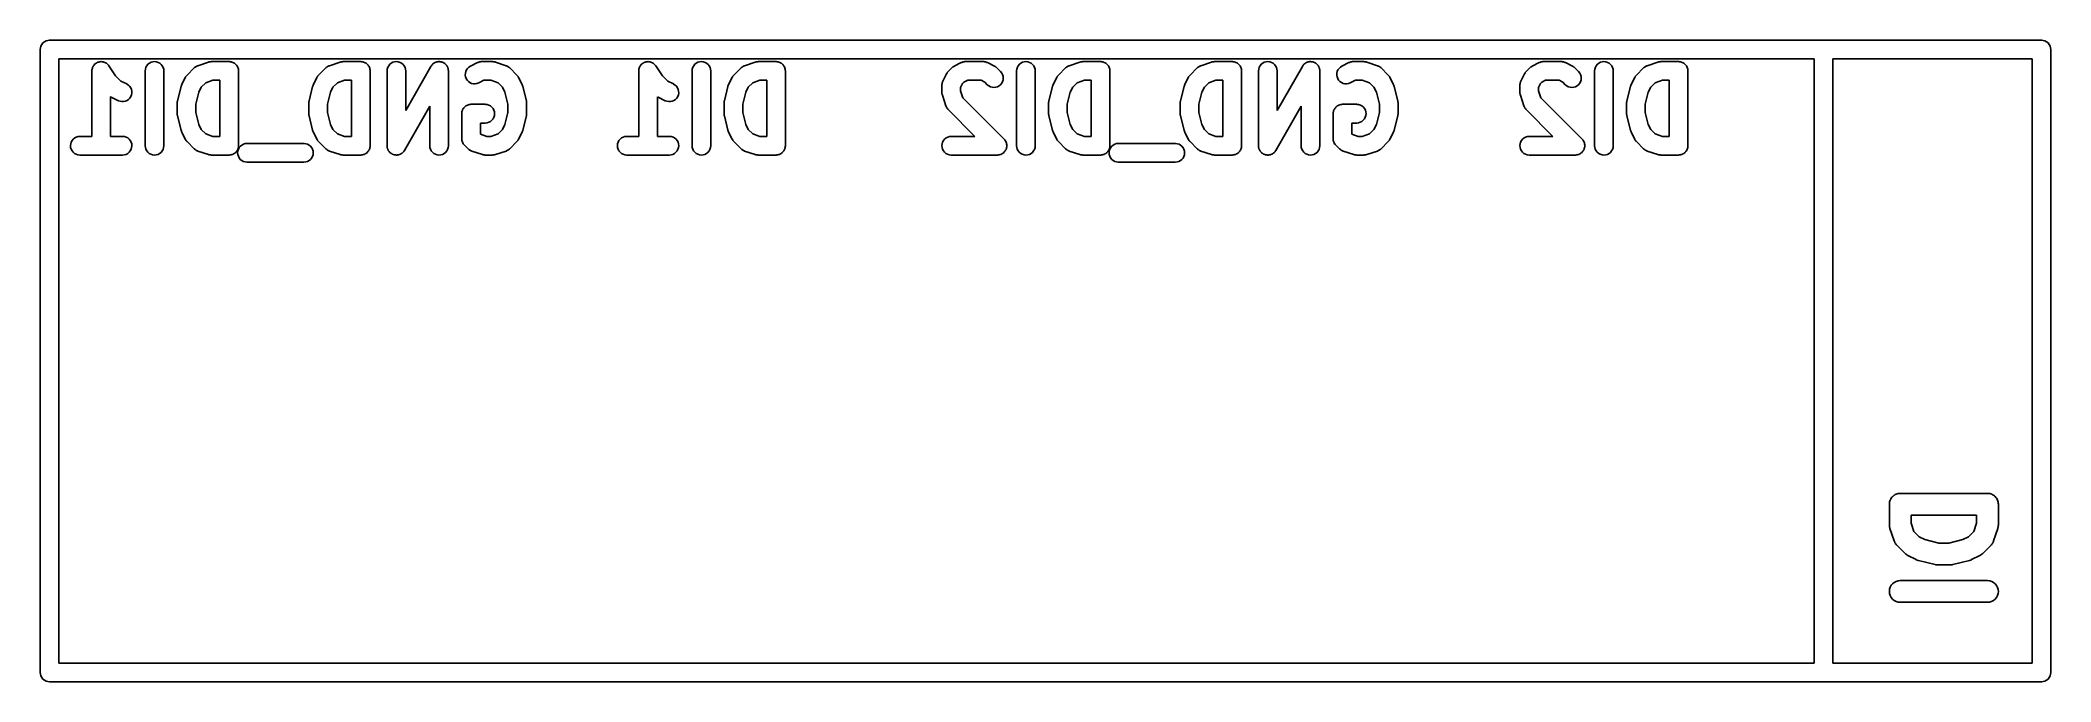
# Model space of a CAD drawing. Extents: x 10 to 156, y -120 to 0.
# Drawn here: x 73.42 to 89.58, y -5.58 to -0.42 of the extents above.
import ezdxf

# ---------------------------------------------------------------- set-up
doc = ezdxf.new("R2010")
doc.units = 0
doc.header["$MEASUREMENT"] = 0
doc.layers.add('BLACK', color=7, linetype='CONTINUOUS')

msp = doc.modelspace()

# ---------------------------------------------------------------- linework, layer by layer
at = {"layer": 'BLACK', "linetype": 'CONTINUOUS'}
for p, q in [((73.4261, -0.485298), (73.4304, -0.47116)), ((73.4304, -0.47116), (73.4373, -0.458131)), ((73.4373, -0.458131), (73.4467, -0.446711)), ((73.4467, -0.446711), (73.4581, -0.437339)), ((73.4581, -0.437339), (73.4712, -0.430375)), ((73.4712, -0.430375), (73.4853, -0.426086)), ((73.4853, -0.426086), (73.4963, -0.425)), ((73.4963, -0.425), (73.5, -0.424638)), ((73.5, -0.424638), (73.5037, -0.425)), ((73.5037, -0.425), (87.7463, -0.425)), ((87.7463, -0.425), (87.75, -0.424638)), ((87.75, -0.424638), (87.7537, -0.425)), ((87.7537, -0.425), (89.4963, -0.425)), ((89.4963, -0.425), (89.5, -0.424638)), ((89.5, -0.424638), (89.5037, -0.425)), ((89.5037, -0.425), (89.5147, -0.426086)), ((89.5147, -0.426086), (89.5288, -0.430375)), ((89.5288, -0.430375), (89.5419, -0.437339)), ((89.5419, -0.437339), (89.5533, -0.446711)), ((89.5533, -0.446711), (89.5627, -0.458131)), ((89.5627, -0.458131), (89.5696, -0.47116)), ((89.5696, -0.47116), (89.5739, -0.485298)), ((73.4246, -0.5), (73.4261, -0.485298)), ((73.425, -0.503686), (73.4246, -0.5)), ((73.425, -5.49632), (73.425, -0.503686)), ((73.575, -0.575), (73.575, -5.425)), ((87.675, -0.575), (73.575, -0.575)), ((73.8433, -0.648208), (73.8453, -0.641991)), ((73.8453, -0.641882), (73.8491, -0.635131)), ((73.8453, -0.641941), (73.8453, -0.641882)), ((73.8453, -0.641991), (73.8453, -0.641941)), ((73.8491, -0.635131), (73.8523, -0.629153)), ((73.8523, -0.629153), (73.8524, -0.629111)), ((73.8524, -0.629055), (73.857, -0.62353)), ((73.8524, -0.629111), (73.8524, -0.629055)), ((73.857, -0.62353), (73.8617, -0.617925)), ((73.8617, -0.617925), (73.8618, -0.617885)), ((73.8618, -0.617843), (73.867, -0.613634)), ((73.8618, -0.617885), (73.8618, -0.617843)), ((73.867, -0.613634), (73.8731, -0.608735)), ((73.8731, -0.608735), (73.8732, -0.608706)), ((73.8732, -0.608671), (73.8795, -0.605371)), ((73.8732, -0.608706), (73.8732, -0.608671)), ((73.8795, -0.605371), (73.8861, -0.601934)), ((73.8861, -0.601918), (73.8862, -0.601889)), ((73.8861, -0.601934), (73.8861, -0.601918)), ((73.8862, -0.601889), (73.8933, -0.599791)), ((73.8933, -0.599791), (73.9001, -0.597778)), ((73.9001, -0.597778), (73.9002, -0.597773)), ((73.9002, -0.597756), (73.9073, -0.597112)), ((73.9002, -0.597773), (73.9002, -0.597756)), ((73.9073, -0.597112), (73.9147, -0.596429)), ((73.9147, -0.596429), (73.9148, -0.596435)), ((73.9148, -0.596435), (73.9148, -0.59643)), ((73.9148, -0.59643), (73.9219, -0.597173)), ((73.9219, -0.597173), (73.9292, -0.597936)), ((73.9292, -0.597936), (73.9293, -0.597954)), ((73.9293, -0.597954), (73.9294, -0.59796)), ((73.9294, -0.59796), (73.9364, -0.600149)), ((73.9364, -0.600149), (73.9432, -0.602243)), ((73.9432, -0.602243), (73.9433, -0.602269)), ((73.9433, -0.602269), (73.9433, -0.602288)), ((73.9433, -0.602288), (73.9498, -0.605763)), ((73.9498, -0.605763), (73.9561, -0.609184)), ((73.9561, -0.609184), (73.9562, -0.609223)), ((73.9562, -0.609223), (73.9562, -0.60925)), ((73.9562, -0.60925), (73.9616, -0.613666)), ((73.9616, -0.613666), (73.9674, -0.618496)), ((73.9674, -0.618496), (73.9675, -0.618543)), ((73.9675, -0.618543), (73.9675, -0.61858)), ((73.9675, -0.61858), (73.9719, -0.623929)), ((73.9719, -0.623929), (73.9767, -0.629825)), ((73.9767, -0.629825), (74.0297, -0.70936)), ((74.2695, -0.655835), (74.2739, -0.641882)), ((74.2739, -0.641882), (74.281, -0.629055)), ((74.281, -0.629055), (74.2904, -0.617843)), ((74.2904, -0.617843), (74.3018, -0.608671)), ((74.3018, -0.608671), (74.3148, -0.601889)), ((74.3148, -0.601889), (74.3288, -0.597756)), ((74.3288, -0.597756), (74.3434, -0.59643)), ((74.3434, -0.59643), (74.3579, -0.59796)), ((74.3579, -0.59796), (74.3719, -0.602288)), ((74.3719, -0.602288), (74.3848, -0.60925)), ((74.3848, -0.60925), (74.3961, -0.61858)), ((74.3961, -0.61858), (74.4053, -0.629924)), ((74.4053, -0.629924), (74.4122, -0.642848)), ((74.4122, -0.642848), (74.4164, -0.65686)), ((74.662, -0.646231), (74.6637, -0.644853)), ((74.6637, -0.644853), (74.6652, -0.643255)), ((74.6652, -0.643255), (74.6694, -0.640295)), ((74.6694, -0.640295), (74.6734, -0.637099)), ((74.6734, -0.637099), (74.6754, -0.636086)), ((74.6754, -0.636086), (74.6772, -0.63481)), ((74.6772, -0.63481), (74.6819, -0.632719)), ((74.6819, -0.632719), (74.6864, -0.630363)), ((74.6864, -0.630363), (74.6886, -0.629747)), ((74.6886, -0.629747), (74.6906, -0.628849)), ((74.6906, -0.628849), (74.7763, -0.600277)), ((74.7763, -0.600277), (74.7773, -0.599952)), ((74.7773, -0.599952), (74.7814, -0.599074)), ((74.7814, -0.599074), (74.7854, -0.597856)), ((74.7854, -0.597856), (74.7885, -0.597551)), ((74.7885, -0.597551), (74.7916, -0.596901)), ((74.7916, -0.596901), (74.7958, -0.596839)), ((74.7958, -0.596839), (74.8, -0.596428)), ((74.8, -0.596428), (74.9429, -0.596428)), ((74.9429, -0.596428), (74.9434, -0.596431)), ((74.9434, -0.596431), (74.9434, -0.59643)), ((74.9434, -0.59643), (74.9434, -0.596432)), ((74.9434, -0.596432), (74.9439, -0.596435)), ((74.9439, -0.596435), (74.9509, -0.597226)), ((74.9509, -0.597226), (74.9579, -0.59796)), ((74.9579, -0.59796), (74.9582, -0.598038)), ((74.9582, -0.598038), (74.9584, -0.598067)), ((74.9584, -0.598067), (74.9651, -0.600191)), ((74.9651, -0.600191), (74.9719, -0.602288)), ((74.9719, -0.602288), (74.9722, -0.602414)), ((74.9722, -0.602414), (74.9724, -0.602493)), ((74.9724, -0.602493), (74.9786, -0.605906)), ((74.9786, -0.605906), (74.9848, -0.60925)), ((74.9848, -0.60925), (74.985, -0.609415)), ((74.985, -0.609415), (74.9852, -0.609544)), ((74.9852, -0.609544), (74.9907, -0.614094)), ((74.9907, -0.614094), (74.9961, -0.61858)), ((74.9961, -0.61858), (74.9962, -0.618786)), ((74.9962, -0.618786), (74.9964, -0.618953)), ((74.9964, -0.618953), (75.0008, -0.624416)), ((75.0008, -0.624416), (75.0053, -0.629924)), ((75.0053, -0.629924), (75.0054, -0.630157)), ((75.0054, -0.630157), (75.0056, -0.630361)), ((75.0056, -0.630361), (75.0089, -0.636608)), ((75.0089, -0.636608), (75.0122, -0.642848)), ((75.0122, -0.642848), (75.0123, -0.6431)), ((75.0123, -0.6431), (75.0124, -0.643333)), ((75.0124, -0.643333), (75.0144, -0.650113)), ((75.7191, -0.646231), (75.7209, -0.644853)), ((75.7209, -0.644853), (75.7224, -0.643255)), ((75.7224, -0.643255), (75.7266, -0.640298)), ((75.7266, -0.640298), (75.7306, -0.637099)), ((75.7306, -0.637099), (75.7325, -0.636083)), ((75.7325, -0.636083), (75.7343, -0.634811)), ((75.7343, -0.634811), (75.739, -0.632723)), ((75.739, -0.632723), (75.7436, -0.630363)), ((75.7436, -0.630363), (75.7457, -0.629747)), ((75.7457, -0.629747), (75.7477, -0.628849)), ((75.7477, -0.628849), (75.8334, -0.600277)), ((75.8334, -0.600277), (75.8344, -0.599952)), ((75.8344, -0.599952), (75.8385, -0.599074)), ((75.8385, -0.599074), (75.8426, -0.597856)), ((75.8426, -0.597856), (75.8457, -0.597551)), ((75.8457, -0.597551), (75.8487, -0.596901)), ((75.8487, -0.596901), (75.8529, -0.596839)), ((75.8529, -0.596839), (75.8571, -0.596428)), ((75.8571, -0.596428), (76, -0.596428)), ((76, -0.596428), (76.0005, -0.596431)), ((76.0005, -0.596431), (76.0005, -0.59643)), ((76.0005, -0.59643), (76.0005, -0.596432)), ((76.0005, -0.596432), (76.001, -0.596435)), ((76.001, -0.596435), (76.0081, -0.597226)), ((76.0081, -0.597226), (76.0151, -0.59796)), ((76.0151, -0.59796), (76.0153, -0.598038)), ((76.0153, -0.598038), (76.0156, -0.598067)), ((76.0156, -0.598067), (76.0223, -0.600191)), ((76.0223, -0.600191), (76.0291, -0.602288)), ((76.0291, -0.602288), (76.0293, -0.602414)), ((76.0293, -0.602414), (76.0295, -0.602493)), ((76.0295, -0.602493), (76.0358, -0.605906)), ((76.0358, -0.605906), (76.0419, -0.60925)), ((76.0419, -0.60925), (76.0421, -0.609415)), ((76.0421, -0.609415), (76.0424, -0.609544)), ((76.0424, -0.609544), (76.0478, -0.614094)), ((76.0478, -0.614094), (76.0532, -0.61858)), ((76.0532, -0.61858), (76.0534, -0.618786)), ((76.0534, -0.618786), (76.0536, -0.618953)), ((76.0536, -0.618953), (76.058, -0.624416)), ((76.058, -0.624416), (76.0625, -0.629924)), ((76.0625, -0.629924), (76.0626, -0.630157)), ((76.0626, -0.630157), (76.0628, -0.630361)), ((76.0628, -0.630361), (76.066, -0.636608)), ((76.066, -0.636608), (76.0693, -0.642848)), ((76.0693, -0.642848), (76.0694, -0.6431)), ((76.0694, -0.6431), (76.0695, -0.643333)), ((76.0695, -0.643333), (76.0715, -0.650113)), ((76.2124, -0.655835), (76.2168, -0.641882)), ((76.2168, -0.641882), (76.2238, -0.629055)), ((76.2238, -0.629055), (76.2332, -0.617843)), ((76.2332, -0.617843), (76.2446, -0.608671)), ((76.2446, -0.608671), (76.2576, -0.601889)), ((76.2576, -0.601889), (76.2717, -0.597756)), ((76.2717, -0.597756), (76.2862, -0.59643)), ((76.2862, -0.59643), (76.3008, -0.59796)), ((76.3008, -0.59796), (76.3148, -0.602288)), ((76.3148, -0.602288), (76.3277, -0.60925)), ((76.3277, -0.60925), (76.3389, -0.61858)), ((76.3389, -0.61858), (76.3482, -0.629924)), ((76.3482, -0.629924), (76.3551, -0.642848)), ((76.3551, -0.642848), (76.3593, -0.65686)), ((76.3607, -0.989011), (76.5635, -0.634217)), ((76.5635, -0.634217), (76.564, -0.633312)), ((76.564, -0.633312), (76.5655, -0.631271)), ((76.5655, -0.631271), (76.5667, -0.629055)), ((76.5667, -0.629055), (76.5698, -0.625371)), ((76.5698, -0.625371), (76.5726, -0.621492)), ((76.5726, -0.621492), (76.5745, -0.619779)), ((76.5745, -0.619779), (76.5761, -0.617843)), ((76.5761, -0.617843), (76.5798, -0.614834)), ((76.5798, -0.614834), (76.5834, -0.611573)), ((76.5834, -0.611573), (76.5855, -0.610252)), ((76.5855, -0.610252), (76.5875, -0.608671)), ((76.5875, -0.608671), (76.5918, -0.606448)), ((76.5918, -0.606448), (76.5959, -0.603935)), ((76.5959, -0.603935), (76.5982, -0.603059)), ((76.5982, -0.603059), (76.6005, -0.601889)), ((76.6005, -0.601889), (76.6051, -0.600532)), ((76.6051, -0.600532), (76.6096, -0.598868)), ((76.6096, -0.598868), (76.6121, -0.598471)), ((76.6121, -0.598471), (76.6145, -0.597756)), ((76.6145, -0.597756), (76.6193, -0.597321)), ((76.6193, -0.597321), (76.6241, -0.596564)), ((76.6241, -0.596564), (76.6266, -0.596659)), ((76.6266, -0.596659), (76.6291, -0.59643)), ((76.6291, -0.59643), (76.6339, -0.596932)), ((76.6339, -0.596932), (76.6387, -0.597112)), ((76.6387, -0.597112), (76.6411, -0.597696)), ((76.6411, -0.597696), (76.6437, -0.59796)), ((76.6437, -0.59796), (76.6482, -0.599379)), ((76.6482, -0.599379), (76.6529, -0.60049)), ((76.6529, -0.60049), (76.6552, -0.601541)), ((76.6552, -0.601541), (76.6576, -0.602288)), ((76.6576, -0.602288), (76.6619, -0.604573)), ((76.6619, -0.604573), (76.6662, -0.606571)), ((76.6662, -0.606571), (76.6683, -0.60805)), ((76.6683, -0.60805), (76.6705, -0.60925)), ((76.6705, -0.60925), (76.6742, -0.61231)), ((76.6742, -0.61231), (76.6781, -0.615122)), ((76.6781, -0.615122), (76.6798, -0.61697)), ((76.6798, -0.61697), (76.6818, -0.61858)), ((76.6818, -0.61858), (76.6848, -0.622298)), ((76.6848, -0.622298), (76.6881, -0.625817)), ((76.6881, -0.625817), (76.6894, -0.62797)), ((76.6894, -0.62797), (76.691, -0.629924)), ((76.691, -0.629924), (76.6933, -0.634163)), ((76.6933, -0.634163), (76.6958, -0.63825)), ((76.6958, -0.63825), (76.6967, -0.640615)), ((76.6967, -0.640615), (76.6979, -0.642848)), ((76.6979, -0.642848), (76.6993, -0.647447)), ((76.8577, -0.650761), (76.8684, -0.640711)), ((76.8684, -0.640711), (76.8807, -0.632918)), ((76.8807, -0.632918), (76.9379, -0.604346)), ((76.9379, -0.604346), (76.9388, -0.603884)), ((76.9388, -0.603884), (76.9409, -0.603122)), ((76.9409, -0.603122), (76.9428, -0.602087)), ((76.9428, -0.602087), (76.9478, -0.600604)), ((76.9478, -0.600604), (76.9526, -0.598839)), ((76.9526, -0.598839), (76.9547, -0.598496)), ((76.9547, -0.598496), (76.9569, -0.597856)), ((76.9569, -0.597856), (76.962, -0.597355)), ((76.962, -0.597355), (76.967, -0.596557)), ((76.967, -0.596557), (76.9692, -0.596643)), ((76.9692, -0.596643), (76.9714, -0.596428)), ((76.9714, -0.596428), (77.0571, -0.596428)), ((77.0571, -0.596428), (77.0582, -0.596435)), ((77.0582, -0.596435), (77.0624, -0.596905)), ((77.0624, -0.596905), (77.0666, -0.597025)), ((77.0666, -0.597025), (77.0696, -0.597719)), ((77.0696, -0.597719), (77.0727, -0.598067)), ((77.0727, -0.598067), (77.0768, -0.599341)), ((77.0768, -0.599341), (77.0809, -0.600277)), ((77.0809, -0.600277), (77.1666, -0.628849)), ((77.1666, -0.628849), (77.1676, -0.629187)), ((77.1676, -0.629187), (77.1696, -0.630114)), ((77.1696, -0.630114), (77.1717, -0.630759)), ((77.1717, -0.630759), (77.1762, -0.633186)), ((77.1762, -0.633186), (77.1808, -0.635335)), ((77.1808, -0.635335), (77.1826, -0.636629)), ((77.1826, -0.636629), (77.1846, -0.637675)), ((77.1846, -0.637675), (77.1885, -0.640937)), ((77.1885, -0.640937), (77.1927, -0.643946)), ((77.1927, -0.643946), (77.1942, -0.645565)), ((77.1942, -0.645565), (77.1959, -0.646967)), ((78.2362, -0.648208), (78.2382, -0.641991)), ((78.2382, -0.641882), (78.2419, -0.635131)), ((78.2382, -0.641941), (78.2382, -0.641882)), ((78.2382, -0.641991), (78.2382, -0.641941)), ((78.2419, -0.635131), (78.2452, -0.629153)), ((78.2452, -0.629111), (78.2453, -0.629055)), ((78.2452, -0.629153), (78.2452, -0.629111)), ((78.2453, -0.629055), (78.2499, -0.62353)), ((78.2499, -0.62353), (78.2546, -0.617925)), ((78.2546, -0.617885), (78.2547, -0.617843)), ((78.2546, -0.617925), (78.2546, -0.617885)), ((78.2547, -0.617843), (78.2599, -0.613634)), ((78.2599, -0.613634), (78.266, -0.608735)), ((78.266, -0.608706), (78.2661, -0.608671)), ((78.266, -0.608735), (78.266, -0.608706)), ((78.2661, -0.608671), (78.2724, -0.605371)), ((78.2724, -0.605371), (78.2789, -0.601934)), ((78.2789, -0.601934), (78.279, -0.601918)), ((78.279, -0.601889), (78.2862, -0.599791)), ((78.279, -0.601918), (78.279, -0.601889)), ((78.2862, -0.599791), (78.293, -0.597778)), ((78.293, -0.597773), (78.2931, -0.597756)), ((78.293, -0.597778), (78.293, -0.597773)), ((78.2931, -0.597756), (78.3002, -0.597112)), ((78.3002, -0.597112), (78.3075, -0.596429)), ((78.3075, -0.596429), (78.3076, -0.596435)), ((78.3076, -0.596435), (78.3077, -0.59643)), ((78.3077, -0.59643), (78.3147, -0.597173)), ((78.3147, -0.597173), (78.3221, -0.597936)), ((78.3221, -0.597936), (78.3222, -0.597954)), ((78.3222, -0.597954), (78.3222, -0.59796)), ((78.3222, -0.59796), (78.3293, -0.600149)), ((78.3293, -0.600149), (78.3361, -0.602243)), ((78.3361, -0.602243), (78.3361, -0.602269)), ((78.3361, -0.602269), (78.3362, -0.602288)), ((78.3362, -0.602288), (78.3426, -0.605763)), ((78.3426, -0.605763), (78.349, -0.609184)), ((78.349, -0.609184), (78.349, -0.609223)), ((78.349, -0.609223), (78.3491, -0.60925)), ((78.3491, -0.60925), (78.3544, -0.613666)), ((78.3544, -0.613666), (78.3603, -0.618496)), ((78.3603, -0.618496), (78.3603, -0.618543)), ((78.3603, -0.618543), (78.3604, -0.61858)), ((78.3604, -0.61858), (78.3647, -0.623929)), ((78.3647, -0.623929), (78.3695, -0.629825)), ((78.3695, -0.629825), (78.4226, -0.70936)), ((78.6624, -0.655835), (78.6668, -0.641882)), ((78.6668, -0.641882), (78.6738, -0.629055)), ((78.6738, -0.629055), (78.6832, -0.617843)), ((78.6832, -0.617843), (78.6946, -0.608671)), ((78.6946, -0.608671), (78.7076, -0.601889)), ((78.7076, -0.601889), (78.7217, -0.597756)), ((78.7217, -0.597756), (78.7362, -0.59643)), ((78.7362, -0.59643), (78.7508, -0.59796)), ((78.7508, -0.59796), (78.7648, -0.602288)), ((78.7648, -0.602288), (78.7777, -0.60925)), ((78.7777, -0.60925), (78.7889, -0.61858)), ((78.7889, -0.61858), (78.7982, -0.629924)), ((78.7982, -0.629924), (78.8051, -0.642848)), ((78.8051, -0.642848), (78.8093, -0.65686)), ((79.0549, -0.646232), (79.0566, -0.644854)), ((79.0566, -0.644854), (79.0581, -0.643255)), ((79.0581, -0.643255), (79.0623, -0.640294)), ((79.0623, -0.640294), (79.0663, -0.6371)), ((79.0663, -0.6371), (79.0682, -0.636087)), ((79.0682, -0.636087), (79.0701, -0.63481)), ((79.0701, -0.63481), (79.0747, -0.63272)), ((79.0747, -0.63272), (79.0793, -0.630363)), ((79.0793, -0.630363), (79.0814, -0.629746)), ((79.0814, -0.629746), (79.0834, -0.628849)), ((79.0834, -0.628849), (79.1691, -0.600277)), ((79.1691, -0.600277), (79.1701, -0.599952)), ((79.1701, -0.599952), (79.1743, -0.599074)), ((79.1743, -0.599074), (79.1783, -0.597856)), ((79.1783, -0.597856), (79.1814, -0.597551)), ((79.1814, -0.597551), (79.1845, -0.596901)), ((79.1845, -0.596901), (79.1887, -0.596839)), ((79.1887, -0.596839), (79.1929, -0.596428)), ((79.1929, -0.596428), (79.3357, -0.596428)), ((79.3357, -0.596428), (79.3362, -0.596431)), ((79.3362, -0.596431), (79.3362, -0.59643)), ((79.3362, -0.59643), (79.3363, -0.596432)), ((79.3363, -0.596432), (79.3368, -0.596435)), ((79.3368, -0.596435), (79.3438, -0.597226)), ((79.3438, -0.597226), (79.3508, -0.59796)), ((79.3508, -0.59796), (79.351, -0.598038)), ((79.351, -0.598038), (79.3513, -0.598067)), ((79.3513, -0.598067), (79.358, -0.600191)), ((79.358, -0.600191), (79.3648, -0.602288)), ((79.3648, -0.602288), (79.365, -0.602414)), ((79.365, -0.602414), (79.3653, -0.602493)), ((79.3653, -0.602493), (79.3715, -0.605906)), ((79.3715, -0.605906), (79.3777, -0.60925)), ((79.3777, -0.60925), (79.3779, -0.609415)), ((79.3779, -0.609415), (79.3781, -0.609544)), ((79.3781, -0.609544), (79.3835, -0.614094)), ((79.3835, -0.614094), (79.3889, -0.61858)), ((79.3889, -0.61858), (79.3891, -0.618786)), ((79.3891, -0.618786), (79.3893, -0.618953)), ((79.3893, -0.618953), (79.3937, -0.624416)), ((79.3937, -0.624416), (79.3982, -0.629924)), ((79.3982, -0.629924), (79.3983, -0.630157)), ((79.3983, -0.630157), (79.3985, -0.630361)), ((79.3985, -0.630361), (79.4017, -0.636608)), ((79.4017, -0.636608), (79.4051, -0.642848)), ((79.4051, -0.642848), (79.4051, -0.6431)), ((79.4051, -0.6431), (79.4053, -0.643333)), ((79.4053, -0.643333), (79.4072, -0.650113)), ((80.7477, -0.646231), (80.751, -0.643603)), ((80.751, -0.643603), (80.7541, -0.640711)), ((80.7541, -0.640711), (80.7567, -0.639047)), ((80.7567, -0.639047), (80.7592, -0.637099)), ((80.7592, -0.637099), (80.7629, -0.635162)), ((80.7629, -0.635162), (80.7665, -0.632918)), ((80.7665, -0.632918), (80.8236, -0.604346)), ((80.8236, -0.604346), (80.8245, -0.603885)), ((80.8245, -0.603885), (80.8266, -0.603125)), ((80.8266, -0.603125), (80.8286, -0.602087)), ((80.8286, -0.602087), (80.8335, -0.600603)), ((80.8335, -0.600603), (80.8383, -0.598839)), ((80.8383, -0.598839), (80.8405, -0.598496)), ((80.8405, -0.598496), (80.8426, -0.597856)), ((80.8426, -0.597856), (80.8477, -0.597356)), ((80.8477, -0.597356), (80.8527, -0.596557)), ((80.8527, -0.596557), (80.8549, -0.596643)), ((80.8549, -0.596643), (80.8571, -0.596428)), ((80.8571, -0.596428), (81, -0.596428)), ((81, -0.596428), (81.001, -0.596435)), ((81.001, -0.596435), (81.0032, -0.596681)), ((81.0032, -0.596681), (81.0054, -0.596626)), ((81.0054, -0.596626), (81.0105, -0.597496)), ((81.0105, -0.597496), (81.0156, -0.598067)), ((81.0156, -0.598067), (81.0177, -0.598733)), ((81.0177, -0.598733), (81.0199, -0.599108)), ((81.0199, -0.599108), (81.0247, -0.600947)), ((81.0247, -0.600947), (81.0295, -0.602493)), ((81.0295, -0.602493), (81.0315, -0.603555)), ((81.0315, -0.603555), (81.0335, -0.604346)), ((81.0335, -0.604346), (81.0907, -0.632918)), ((81.0907, -0.632918), (81.0916, -0.633393)), ((81.0916, -0.633393), (81.0951, -0.635684)), ((81.0951, -0.635684), (81.0989, -0.637675)), ((81.0989, -0.637675), (81.1013, -0.639659)), ((81.1013, -0.639659), (81.1039, -0.641358)), ((81.1039, -0.641358), (81.1069, -0.644292)), ((81.1069, -0.644292), (81.1102, -0.646966)), ((81.2695, -0.655835), (81.2739, -0.641882)), ((81.2739, -0.641882), (81.281, -0.629055)), ((81.281, -0.629055), (81.2904, -0.617843)), ((81.2904, -0.617843), (81.3018, -0.608671)), ((81.3018, -0.608671), (81.3148, -0.601889)), ((81.3148, -0.601889), (81.3288, -0.597756)), ((81.3288, -0.597756), (81.3434, -0.59643)), ((81.3434, -0.59643), (81.3579, -0.59796)), ((81.3579, -0.59796), (81.3719, -0.602288)), ((81.3719, -0.602288), (81.3848, -0.60925)), ((81.3848, -0.60925), (81.3961, -0.61858)), ((81.3961, -0.61858), (81.4053, -0.629924)), ((81.4053, -0.629924), (81.4122, -0.642848)), ((81.4122, -0.642848), (81.4164, -0.65686)), ((81.662, -0.646231), (81.6637, -0.644853)), ((81.6637, -0.644853), (81.6652, -0.643255)), ((81.6652, -0.643255), (81.6694, -0.640295)), ((81.6694, -0.640295), (81.6734, -0.637099)), ((81.6734, -0.637099), (81.6754, -0.636086)), ((81.6754, -0.636086), (81.6772, -0.63481)), ((81.6772, -0.63481), (81.6819, -0.632719)), ((81.6819, -0.632719), (81.6864, -0.630363)), ((81.6864, -0.630363), (81.6886, -0.629747)), ((81.6886, -0.629747), (81.6906, -0.628849)), ((81.6906, -0.628849), (81.7763, -0.600277)), ((81.7763, -0.600277), (81.7773, -0.599952)), ((81.7773, -0.599952), (81.7814, -0.599074)), ((81.7814, -0.599074), (81.7854, -0.597856)), ((81.7854, -0.597856), (81.7885, -0.597551)), ((81.7885, -0.597551), (81.7916, -0.596901)), ((81.7916, -0.596901), (81.7958, -0.596839)), ((81.7958, -0.596839), (81.8, -0.596428)), ((81.8, -0.596428), (81.9429, -0.596428)), ((81.9429, -0.596428), (81.9434, -0.596431)), ((81.9434, -0.596431), (81.9434, -0.59643)), ((81.9434, -0.59643), (81.9434, -0.596432)), ((81.9434, -0.596432), (81.9439, -0.596435)), ((81.9439, -0.596435), (81.9509, -0.597226)), ((81.9509, -0.597226), (81.9579, -0.59796)), ((81.9579, -0.59796), (81.9582, -0.598038)), ((81.9582, -0.598038), (81.9584, -0.598067)), ((81.9584, -0.598067), (81.9651, -0.600191)), ((81.9651, -0.600191), (81.9719, -0.602288)), ((81.9719, -0.602288), (81.9722, -0.602414)), ((81.9722, -0.602414), (81.9724, -0.602493)), ((81.9724, -0.602493), (81.9786, -0.605906)), ((81.9786, -0.605906), (81.9848, -0.60925)), ((81.9848, -0.60925), (81.985, -0.609415)), ((81.985, -0.609415), (81.9852, -0.609544)), ((81.9852, -0.609544), (81.9907, -0.614094)), ((81.9907, -0.614094), (81.9961, -0.61858)), ((81.9961, -0.61858), (81.9962, -0.618786)), ((81.9962, -0.618786), (81.9964, -0.618953)), ((81.9964, -0.618953), (82.0008, -0.624416)), ((82.0008, -0.624416), (82.0053, -0.629924)), ((82.0053, -0.629924), (82.0054, -0.630157)), ((82.0054, -0.630157), (82.0056, -0.630361)), ((82.0056, -0.630361), (82.0089, -0.636608)), ((82.0089, -0.636608), (82.0122, -0.642848)), ((82.0122, -0.642848), (82.0123, -0.6431)), ((82.0123, -0.6431), (82.0124, -0.643333)), ((82.0124, -0.643333), (82.0144, -0.650113)), ((82.7191, -0.646231), (82.7209, -0.644853)), ((82.7209, -0.644853), (82.7224, -0.643255)), ((82.7224, -0.643255), (82.7266, -0.640298)), ((82.7266, -0.640298), (82.7306, -0.637099)), ((82.7306, -0.637099), (82.7325, -0.636083)), ((82.7325, -0.636083), (82.7343, -0.634811)), ((82.7343, -0.634811), (82.739, -0.632723)), ((82.739, -0.632723), (82.7436, -0.630363)), ((82.7436, -0.630363), (82.7457, -0.629747)), ((82.7457, -0.629747), (82.7477, -0.628849)), ((82.7477, -0.628849), (82.8334, -0.600277)), ((82.8334, -0.600277), (82.8344, -0.599952)), ((82.8344, -0.599952), (82.8385, -0.599074)), ((82.8385, -0.599074), (82.8426, -0.597856)), ((82.8426, -0.597856), (82.8457, -0.597551)), ((82.8457, -0.597551), (82.8487, -0.596901)), ((82.8487, -0.596901), (82.8529, -0.596839)), ((82.8529, -0.596839), (82.8571, -0.596428)), ((82.8571, -0.596428), (83, -0.596428)), ((83, -0.596428), (83.0005, -0.596431)), ((83.0005, -0.596431), (83.0005, -0.59643)), ((83.0005, -0.59643), (83.0005, -0.596432)), ((83.0005, -0.596432), (83.001, -0.596435)), ((83.001, -0.596435), (83.0081, -0.597226)), ((83.0081, -0.597226), (83.0151, -0.59796)), ((83.0151, -0.59796), (83.0153, -0.598038)), ((83.0153, -0.598038), (83.0156, -0.598067)), ((83.0156, -0.598067), (83.0223, -0.600191)), ((83.0223, -0.600191), (83.0291, -0.602288)), ((83.0291, -0.602288), (83.0293, -0.602414)), ((83.0293, -0.602414), (83.0295, -0.602493)), ((83.0295, -0.602493), (83.0358, -0.605906)), ((83.0358, -0.605906), (83.0419, -0.60925)), ((83.0419, -0.60925), (83.0421, -0.609415)), ((83.0421, -0.609415), (83.0424, -0.609544)), ((83.0424, -0.609544), (83.0478, -0.614094)), ((83.0478, -0.614094), (83.0532, -0.61858)), ((83.0532, -0.61858), (83.0534, -0.618786)), ((83.0534, -0.618786), (83.0536, -0.618953)), ((83.0536, -0.618953), (83.058, -0.624416)), ((83.058, -0.624416), (83.0625, -0.629924)), ((83.0625, -0.629924), (83.0626, -0.630157)), ((83.0626, -0.630157), (83.0628, -0.630361)), ((83.0628, -0.630361), (83.066, -0.636608)), ((83.066, -0.636608), (83.0693, -0.642848)), ((83.0693, -0.642848), (83.0694, -0.6431)), ((83.0694, -0.6431), (83.0695, -0.643333)), ((83.0695, -0.643333), (83.0715, -0.650113)), ((83.2124, -0.655835), (83.2168, -0.641882)), ((83.2168, -0.641882), (83.2238, -0.629055)), ((83.2238, -0.629055), (83.2332, -0.617843)), ((83.2332, -0.617843), (83.2446, -0.608671)), ((83.2446, -0.608671), (83.2576, -0.601889)), ((83.2576, -0.601889), (83.2717, -0.597756)), ((83.2717, -0.597756), (83.2862, -0.59643)), ((83.2862, -0.59643), (83.3008, -0.59796)), ((83.3008, -0.59796), (83.3148, -0.602288)), ((83.3148, -0.602288), (83.3277, -0.60925)), ((83.3277, -0.60925), (83.3389, -0.61858)), ((83.3389, -0.61858), (83.3482, -0.629924)), ((83.3482, -0.629924), (83.3551, -0.642848)), ((83.3551, -0.642848), (83.3593, -0.65686)), ((83.3607, -0.989011), (83.5635, -0.634217)), ((83.5635, -0.634217), (83.564, -0.633312)), ((83.564, -0.633312), (83.5655, -0.631271)), ((83.5655, -0.631271), (83.5667, -0.629055)), ((83.5667, -0.629055), (83.5698, -0.625371)), ((83.5698, -0.625371), (83.5726, -0.621492)), ((83.5726, -0.621492), (83.5745, -0.619779)), ((83.5745, -0.619779), (83.5761, -0.617843)), ((83.5761, -0.617843), (83.5798, -0.614834)), ((83.5798, -0.614834), (83.5834, -0.611573)), ((83.5834, -0.611573), (83.5855, -0.610252)), ((83.5855, -0.610252), (83.5875, -0.608671)), ((83.5875, -0.608671), (83.5918, -0.606448)), ((83.5918, -0.606448), (83.5959, -0.603935)), ((83.5959, -0.603935), (83.5982, -0.603059)), ((83.5982, -0.603059), (83.6005, -0.601889)), ((83.6005, -0.601889), (83.6051, -0.600532)), ((83.6051, -0.600532), (83.6096, -0.598868)), ((83.6096, -0.598868), (83.6121, -0.598471)), ((83.6121, -0.598471), (83.6145, -0.597756)), ((83.6145, -0.597756), (83.6193, -0.597321)), ((83.6193, -0.597321), (83.6241, -0.596564)), ((83.6241, -0.596564), (83.6266, -0.596659)), ((83.6266, -0.596659), (83.6291, -0.59643)), ((83.6291, -0.59643), (83.6339, -0.596932)), ((83.6339, -0.596932), (83.6387, -0.597112)), ((83.6387, -0.597112), (83.6411, -0.597696)), ((83.6411, -0.597696), (83.6437, -0.59796)), ((83.6437, -0.59796), (83.6482, -0.599379)), ((83.6482, -0.599379), (83.6529, -0.60049)), ((83.6529, -0.60049), (83.6552, -0.601541)), ((83.6552, -0.601541), (83.6576, -0.602288)), ((83.6576, -0.602288), (83.6619, -0.604573)), ((83.6619, -0.604573), (83.6662, -0.606571)), ((83.6662, -0.606571), (83.6683, -0.60805)), ((83.6683, -0.60805), (83.6705, -0.60925)), ((83.6705, -0.60925), (83.6742, -0.61231)), ((83.6742, -0.61231), (83.6781, -0.615122)), ((83.6781, -0.615122), (83.6798, -0.61697)), ((83.6798, -0.61697), (83.6818, -0.61858)), ((83.6818, -0.61858), (83.6848, -0.622298)), ((83.6848, -0.622298), (83.6881, -0.625817)), ((83.6881, -0.625817), (83.6894, -0.62797)), ((83.6894, -0.62797), (83.691, -0.629924)), ((83.691, -0.629924), (83.6933, -0.634163)), ((83.6933, -0.634163), (83.6958, -0.63825)), ((83.6958, -0.63825), (83.6967, -0.640615)), ((83.6967, -0.640615), (83.6979, -0.642848)), ((83.6979, -0.642848), (83.6993, -0.647447)), ((83.8577, -0.650761), (83.8684, -0.640711)), ((83.8684, -0.640711), (83.8807, -0.632918)), ((83.8807, -0.632918), (83.9379, -0.604346)), ((83.9379, -0.604346), (83.9388, -0.603884)), ((83.9388, -0.603884), (83.9409, -0.603122)), ((83.9409, -0.603122), (83.9428, -0.602087)), ((83.9428, -0.602087), (83.9478, -0.600604)), ((83.9478, -0.600604), (83.9526, -0.598839)), ((83.9526, -0.598839), (83.9547, -0.598496)), ((83.9547, -0.598496), (83.9569, -0.597856)), ((83.9569, -0.597856), (83.962, -0.597355)), ((83.962, -0.597355), (83.967, -0.596557)), ((83.967, -0.596557), (83.9692, -0.596643)), ((83.9692, -0.596643), (83.9714, -0.596428)), ((83.9714, -0.596428), (84.0571, -0.596428)), ((84.0571, -0.596428), (84.0582, -0.596435)), ((84.0582, -0.596435), (84.0624, -0.596905)), ((84.0624, -0.596905), (84.0666, -0.597025)), ((84.0666, -0.597025), (84.0696, -0.597719)), ((84.0696, -0.597719), (84.0727, -0.598067)), ((84.0727, -0.598067), (84.0768, -0.599341)), ((84.0768, -0.599341), (84.0809, -0.600277)), ((84.0809, -0.600277), (84.1666, -0.628849)), ((84.1666, -0.628849), (84.1676, -0.629187)), ((84.1676, -0.629187), (84.1696, -0.630114)), ((84.1696, -0.630114), (84.1717, -0.630759)), ((84.1717, -0.630759), (84.1762, -0.633186)), ((84.1762, -0.633186), (84.1808, -0.635335)), ((84.1808, -0.635335), (84.1826, -0.636629)), ((84.1826, -0.636629), (84.1846, -0.637675)), ((84.1846, -0.637675), (84.1885, -0.640937)), ((84.1885, -0.640937), (84.1927, -0.643946)), ((84.1927, -0.643946), (84.1942, -0.645565)), ((84.1942, -0.645565), (84.1959, -0.646967)), ((85.3906, -0.646231), (85.3939, -0.643603)), ((85.3939, -0.643603), (85.3969, -0.640711)), ((85.3969, -0.640711), (85.3996, -0.639048)), ((85.3996, -0.639048), (85.402, -0.637099)), ((85.402, -0.637099), (85.4057, -0.63516)), ((85.4057, -0.63516), (85.4093, -0.632918)), ((85.4093, -0.632918), (85.4665, -0.604346)), ((85.4665, -0.604346), (85.4674, -0.603884)), ((85.4674, -0.603884), (85.4695, -0.603122)), ((85.4695, -0.603122), (85.4714, -0.602087)), ((85.4714, -0.602087), (85.4763, -0.600604)), ((85.4763, -0.600604), (85.4811, -0.598839)), ((85.4811, -0.598839), (85.4833, -0.598496)), ((85.4833, -0.598496), (85.4854, -0.597856)), ((85.4854, -0.597856), (85.4905, -0.597355)), ((85.4905, -0.597355), (85.4956, -0.596557)), ((85.4956, -0.596557), (85.4978, -0.596643)), ((85.4978, -0.596643), (85.5, -0.596428)), ((85.5, -0.596428), (85.6429, -0.596428)), ((85.6429, -0.596428), (85.6439, -0.596435)), ((85.6439, -0.596435), (85.6461, -0.596681)), ((85.6461, -0.596681), (85.6483, -0.596626)), ((85.6483, -0.596626), (85.6534, -0.597496)), ((85.6534, -0.597496), (85.6585, -0.598067)), ((85.6585, -0.598067), (85.6605, -0.598733)), ((85.6605, -0.598733), (85.6627, -0.599108)), ((85.6627, -0.599108), (85.6675, -0.600946)), ((85.6675, -0.600946), (85.6724, -0.602493)), ((85.6724, -0.602493), (85.6743, -0.603556)), ((85.6743, -0.603556), (85.6764, -0.604346)), ((85.6764, -0.604346), (85.7335, -0.632918)), ((85.7335, -0.632918), (85.7345, -0.633393)), ((85.7345, -0.633393), (85.738, -0.635684)), ((85.738, -0.635684), (85.7417, -0.637676)), ((85.7417, -0.637676), (85.7441, -0.639661)), ((85.7441, -0.639661), (85.7468, -0.641358)), ((85.7468, -0.641358), (85.7498, -0.644291)), ((85.7498, -0.644291), (85.753, -0.646967)), ((85.9124, -0.655835), (85.9168, -0.641882)), ((85.9168, -0.641882), (85.9238, -0.629055)), ((85.9238, -0.629055), (85.9332, -0.617843)), ((85.9332, -0.617843), (85.9446, -0.608671)), ((85.9446, -0.608671), (85.9576, -0.601889)), ((85.9576, -0.601889), (85.9717, -0.597756)), ((85.9717, -0.597756), (85.9862, -0.59643)), ((85.9862, -0.59643), (86.0008, -0.59796)), ((86.0008, -0.59796), (86.0148, -0.602288)), ((86.0148, -0.602288), (86.0277, -0.60925)), ((86.0277, -0.60925), (86.0389, -0.61858)), ((86.0389, -0.61858), (86.0482, -0.629924)), ((86.0482, -0.629924), (86.0551, -0.642848)), ((86.0551, -0.642848), (86.0593, -0.65686)), ((86.3049, -0.646232), (86.3066, -0.644854)), ((86.3066, -0.644854), (86.3081, -0.643255)), ((86.3081, -0.643255), (86.3123, -0.640294)), ((86.3123, -0.640294), (86.3163, -0.6371)), ((86.3163, -0.6371), (86.3182, -0.636087)), ((86.3182, -0.636087), (86.3201, -0.63481)), ((86.3201, -0.63481), (86.3247, -0.63272)), ((86.3247, -0.63272), (86.3293, -0.630363)), ((86.3293, -0.630363), (86.3314, -0.629746)), ((86.3314, -0.629746), (86.3334, -0.628849)), ((86.3334, -0.628849), (86.4191, -0.600277)), ((86.4191, -0.600277), (86.4201, -0.599952)), ((86.4201, -0.599952), (86.4243, -0.599074)), ((86.4243, -0.599074), (86.4283, -0.597856)), ((86.4283, -0.597856), (86.4314, -0.597551)), ((86.4314, -0.597551), (86.4345, -0.596901)), ((86.4345, -0.596901), (86.4387, -0.596839)), ((86.4387, -0.596839), (86.4429, -0.596428)), ((86.4429, -0.596428), (86.5857, -0.596428)), ((86.5857, -0.596428), (86.5862, -0.596431)), ((86.5862, -0.596431), (86.5862, -0.59643)), ((86.5862, -0.59643), (86.5863, -0.596432)), ((86.5863, -0.596432), (86.5868, -0.596435)), ((86.5868, -0.596435), (86.5938, -0.597226)), ((86.5938, -0.597226), (86.6008, -0.59796)), ((86.6008, -0.59796), (86.601, -0.598038)), ((86.601, -0.598038), (86.6013, -0.598067)), ((86.6013, -0.598067), (86.608, -0.600191)), ((86.608, -0.600191), (86.6148, -0.602288)), ((86.6148, -0.602288), (86.615, -0.602414)), ((86.615, -0.602414), (86.6153, -0.602493)), ((86.6153, -0.602493), (86.6215, -0.605906)), ((86.6215, -0.605906), (86.6277, -0.60925)), ((86.6277, -0.60925), (86.6279, -0.609415)), ((86.6279, -0.609415), (86.6281, -0.609544)), ((86.6281, -0.609544), (86.6335, -0.614094)), ((86.6335, -0.614094), (86.6389, -0.61858)), ((86.6389, -0.61858), (86.6391, -0.618786)), ((86.6391, -0.618786), (86.6393, -0.618953)), ((86.6393, -0.618953), (86.6437, -0.624416)), ((86.6437, -0.624416), (86.6482, -0.629924)), ((86.6482, -0.629924), (86.6483, -0.630157)), ((86.6483, -0.630157), (86.6485, -0.630361)), ((86.6485, -0.630361), (86.6517, -0.636608)), ((86.6517, -0.636608), (86.6551, -0.642848)), ((86.6551, -0.642848), (86.6551, -0.6431)), ((86.6551, -0.6431), (86.6553, -0.643333)), ((86.6553, -0.643333), (86.6572, -0.650113)), ((87.675, -5.425), (87.675, -0.575)), ((87.825, -0.575), (87.825, -5.425)), ((89.425, -0.575), (87.825, -0.575)), ((89.425, -5.425), (89.425, -0.575)), ((89.5739, -0.485298), (89.5754, -0.5)), ((89.5754, -0.5), (89.575, -0.503676)), ((89.575, -0.503676), (89.575, -5.49632)), ((73.8393, -0.670381), (73.8401, -0.663142)), ((73.8393, -0.670487), (73.8393, -0.670381)), ((73.8393, -0.670499), (73.8393, -0.670487)), ((73.8393, -0.670512), (73.8393, -0.670499)), ((73.8393, -0.671428), (73.8393, -0.670512)), ((73.8393, -1.19643), (73.8393, -0.671428)), ((73.8401, -0.663142), (73.8409, -0.655951)), ((73.8409, -0.655835), (73.8433, -0.648208)), ((73.8409, -0.655897), (73.8409, -0.655835)), ((73.8409, -0.655951), (73.8409, -0.655897)), ((74.0297, -0.70936), (74.073, -0.752646)), ((74.073, -0.752646), (74.1193, -0.775775)), ((74.1193, -0.775775), (74.1202, -0.77625)), ((74.1202, -0.77625), (74.1325, -0.784215)), ((74.1325, -0.784215), (74.143, -0.794413)), ((74.143, -0.794413), (74.1513, -0.806456)), ((74.1513, -0.806456), (74.1571, -0.819886)), ((74.2679, -0.670381), (74.2695, -0.655835)), ((74.2679, -0.671428), (74.2679, -0.670381)), ((74.2679, -1.27143), (74.2679, -0.671428)), ((74.4164, -0.65686), (74.4179, -0.671428)), ((74.4179, -0.671428), (74.4179, -1.27143)), ((74.5272, -0.910381), (74.5558, -0.796095)), ((74.5558, -0.796095), (74.5561, -0.795081)), ((74.5561, -0.795081), (74.5562, -0.794757)), ((74.5562, -0.794757), (74.5563, -0.794413)), ((74.5563, -0.794413), (74.5587, -0.787894)), ((74.5587, -0.787894), (74.5612, -0.781365)), ((74.5612, -0.781365), (74.5614, -0.781069)), ((74.5614, -0.781069), (74.5615, -0.780744)), ((74.5615, -0.780744), (74.5901, -0.723601)), ((74.5901, -0.723601), (74.5905, -0.722668)), ((74.5905, -0.722668), (74.5928, -0.719132)), ((74.5928, -0.719132), (74.5948, -0.715419)), ((74.5948, -0.715419), (74.5968, -0.713005)), ((74.5968, -0.713005), (74.5985, -0.710387)), ((74.5985, -0.710387), (74.6014, -0.707366)), ((74.6014, -0.707366), (74.6041, -0.704109)), ((74.6041, -0.704109), (74.6613, -0.646966)), ((74.6613, -0.646966), (74.662, -0.646231)), ((74.7188, -0.80157), (74.6993, -0.84046)), ((74.7548, -0.765552), (74.7188, -0.80157)), ((74.8122, -0.746428), (74.7548, -0.765552)), ((74.8679, -0.746428), (74.8122, -0.746428)), ((74.8679, -1.19643), (74.8679, -0.746428)), ((75.0144, -0.650113), (75.0164, -0.65686)), ((75.0164, -0.65686), (75.0165, -0.657121)), ((75.0165, -0.657121), (75.0165, -0.657374)), ((75.0165, -0.657374), (75.0172, -0.664398)), ((75.0172, -0.664398), (75.0179, -0.671428)), ((75.0179, -0.671428), (75.0179, -1.27143)), ((75.5844, -0.910381), (75.613, -0.796095)), ((75.613, -0.796095), (75.6132, -0.795081)), ((75.6132, -0.795081), (75.6133, -0.794757)), ((75.6133, -0.794757), (75.6134, -0.794413)), ((75.6134, -0.794413), (75.6159, -0.787894)), ((75.6159, -0.787894), (75.6183, -0.781365)), ((75.6183, -0.781365), (75.6185, -0.781069)), ((75.6185, -0.781069), (75.6186, -0.780744)), ((75.6186, -0.780744), (75.6472, -0.723601)), ((75.6472, -0.723601), (75.6477, -0.722668)), ((75.6477, -0.722668), (75.65, -0.719132)), ((75.65, -0.719132), (75.652, -0.715419)), ((75.652, -0.715419), (75.6539, -0.713005)), ((75.6539, -0.713005), (75.6556, -0.710387)), ((75.6556, -0.710387), (75.6586, -0.707366)), ((75.6586, -0.707366), (75.6613, -0.704109)), ((75.6613, -0.704109), (75.7184, -0.646966)), ((75.7184, -0.646966), (75.7191, -0.646231)), ((75.7759, -0.80157), (75.7565, -0.84046)), ((75.8119, -0.765552), (75.7759, -0.80157)), ((75.8693, -0.746428), (75.8119, -0.765552)), ((75.925, -0.746428), (75.8693, -0.746428)), ((75.925, -1.19643), (75.925, -0.746428)), ((76.0715, -0.650113), (76.0736, -0.65686)), ((76.0736, -0.65686), (76.0736, -0.657121)), ((76.0736, -0.657121), (76.0737, -0.657374)), ((76.0737, -0.657374), (76.0743, -0.664398)), ((76.0743, -0.664398), (76.075, -0.671428)), ((76.075, -0.671428), (76.075, -1.27143)), ((76.2107, -0.670381), (76.2124, -0.655835)), ((76.2107, -0.671428), (76.2107, -0.670381)), ((76.2107, -1.27143), (76.2107, -0.671428)), ((76.3593, -0.65686), (76.3607, -0.671428)), ((76.3607, -0.671428), (76.3607, -0.989011)), ((76.6993, -0.647447), (76.701, -0.651946)), ((76.701, -0.651946), (76.7014, -0.65444)), ((76.7014, -0.65444), (76.7021, -0.65686)), ((76.7021, -0.65686), (76.7026, -0.661648)), ((76.7026, -0.661648), (76.7034, -0.666385)), ((76.7034, -0.666385), (76.7033, -0.66891)), ((76.7033, -0.66891), (76.7036, -0.671428)), ((76.7036, -0.671428), (76.7036, -1.27143)), ((76.8394, -0.704925), (76.8399, -0.690296)), ((76.8418, -0.719368), (76.8394, -0.704925)), ((76.8399, -0.690296), (76.8432, -0.676035)), ((76.847, -0.733072), (76.8418, -0.719368)), ((76.8432, -0.676035), (76.8492, -0.662688)), ((76.8547, -0.745518), (76.847, -0.733072)), ((76.8492, -0.662688), (76.8577, -0.650761)), ((76.8647, -0.756228), (76.8547, -0.745518)), ((76.8765, -0.764797), (76.8647, -0.756228)), ((76.8898, -0.770899), (76.8765, -0.764797)), ((76.9041, -0.774301), (76.8898, -0.770899)), ((76.9187, -0.774871), (76.9041, -0.774301)), ((76.9331, -0.772589), (76.9187, -0.774871)), ((76.9469, -0.767544), (76.9331, -0.772589)), ((76.9478, -0.767082), (76.9469, -0.767544)), ((76.9891, -0.746428), (76.9478, -0.767082)), ((77.045, -0.746428), (76.9891, -0.746428)), ((77.1023, -0.765552), (77.045, -0.746428)), ((77.1384, -0.801569), (77.1023, -0.765552)), ((77.1578, -0.840461), (77.1384, -0.801569)), ((77.1959, -0.646967), (77.253, -0.704109)), ((77.253, -0.704109), (77.2538, -0.704854)), ((77.2538, -0.704854), (77.2564, -0.708144)), ((77.2564, -0.708144), (77.2593, -0.71121)), ((77.2593, -0.71121), (77.261, -0.713856)), ((77.261, -0.713856), (77.2629, -0.716294)), ((77.2629, -0.716294), (77.2648, -0.720034)), ((77.2648, -0.720034), (77.2671, -0.723601)), ((77.2671, -0.723601), (77.2957, -0.780745)), ((77.2957, -0.780745), (77.2961, -0.781684)), ((77.2961, -0.781684), (77.2962, -0.782008)), ((77.2962, -0.782008), (77.2964, -0.782308)), ((77.2964, -0.782308), (77.2988, -0.788905)), ((77.2988, -0.788905), (77.3012, -0.795425)), ((77.3012, -0.795425), (77.3012, -0.795767)), ((77.3012, -0.795767), (77.3013, -0.796095)), ((77.3013, -0.796095), (77.3299, -0.910381)), ((78.2321, -0.670381), (78.233, -0.663142)), ((78.2321, -0.670487), (78.2321, -0.670381)), ((78.2321, -0.670499), (78.2321, -0.670487)), ((78.2321, -0.670512), (78.2321, -0.670499)), ((78.2321, -0.671428), (78.2321, -0.670512)), ((78.2321, -1.19643), (78.2321, -0.671428)), ((78.233, -0.663142), (78.2338, -0.655951)), ((78.2338, -0.655835), (78.2362, -0.648208)), ((78.2338, -0.655897), (78.2338, -0.655835)), ((78.2338, -0.655951), (78.2338, -0.655897)), ((78.4226, -0.70936), (78.4659, -0.752646)), ((78.4659, -0.752646), (78.5121, -0.775775)), ((78.5121, -0.775775), (78.513, -0.77625)), ((78.513, -0.77625), (78.5253, -0.784215)), ((78.5253, -0.784215), (78.5358, -0.794413)), ((78.5358, -0.794413), (78.5441, -0.806456)), ((78.5441, -0.806456), (78.55, -0.819886)), ((78.6607, -0.670381), (78.6624, -0.655835)), ((78.6607, -0.671428), (78.6607, -0.670381)), ((78.6607, -1.27143), (78.6607, -0.671428)), ((78.8093, -0.65686), (78.8107, -0.671428)), ((78.8107, -0.671428), (78.8107, -1.27143)), ((78.9201, -0.910381), (78.9487, -0.796095)), ((78.9487, -0.796095), (78.9489, -0.795081)), ((78.9489, -0.795081), (78.949, -0.794757)), ((78.949, -0.794757), (78.9491, -0.794412)), ((78.9491, -0.794412), (78.9516, -0.787875)), ((78.9516, -0.787875), (78.954, -0.781365)), ((78.954, -0.781365), (78.9542, -0.781069)), ((78.9542, -0.781069), (78.9543, -0.780744)), ((78.9543, -0.780744), (78.9829, -0.723601)), ((78.9829, -0.723601), (78.9834, -0.722667)), ((78.9834, -0.722667), (78.9857, -0.719134)), ((78.9857, -0.719134), (78.9877, -0.71542)), ((78.9877, -0.71542), (78.9897, -0.713004)), ((78.9897, -0.713004), (78.9914, -0.710387)), ((78.9914, -0.710387), (78.9943, -0.707367)), ((78.9943, -0.707367), (78.997, -0.704109)), ((78.997, -0.704109), (79.0541, -0.646967)), ((79.0541, -0.646967), (79.0549, -0.646232)), ((79.1116, -0.801568), (79.0922, -0.840461)), ((79.1477, -0.765552), (79.1116, -0.801568)), ((79.205, -0.746428), (79.1477, -0.765552)), ((79.2607, -0.746428), (79.205, -0.746428)), ((79.2607, -1.19643), (79.2607, -0.746428)), ((79.4072, -0.650113), (79.4093, -0.65686)), ((79.4093, -0.65686), (79.4093, -0.657121)), ((79.4093, -0.657121), (79.4094, -0.657374)), ((79.4094, -0.657374), (79.41, -0.664398)), ((79.41, -0.664398), (79.4107, -0.671428)), ((79.4107, -0.671428), (79.4107, -1.27143)), ((80.6679, -0.784667), (80.6681, -0.782472)), ((80.6679, -0.785714), (80.6679, -0.784667)), ((80.6679, -0.842857), (80.6679, -0.785714)), ((80.6681, -0.780267), (80.6689, -0.775211)), ((80.6681, -0.782472), (80.6681, -0.780267)), ((80.6689, -0.775211), (80.6695, -0.770121)), ((80.6695, -0.770121), (80.6702, -0.768021)), ((80.6702, -0.768021), (80.6705, -0.765842)), ((80.6705, -0.765842), (80.6724, -0.761049)), ((80.6724, -0.761049), (80.6739, -0.756168)), ((80.6739, -0.756168), (80.675, -0.754233)), ((80.675, -0.754233), (80.6758, -0.752173)), ((80.6758, -0.752173), (80.7043, -0.69503)), ((80.7043, -0.69503), (80.7048, -0.694097)), ((80.7048, -0.694097), (80.7071, -0.690562)), ((80.7071, -0.690562), (80.7091, -0.686848)), ((80.7091, -0.686848), (80.7111, -0.684434)), ((80.7111, -0.684434), (80.7128, -0.681816)), ((80.7128, -0.681816), (80.7157, -0.678794)), ((80.7157, -0.678794), (80.7184, -0.675537)), ((80.7184, -0.675537), (80.747, -0.646966)), ((80.747, -0.646966), (80.7477, -0.646231)), ((80.8331, -0.772999), (80.8179, -0.803418)), ((80.8179, -0.803418), (80.8179, -0.830687)), ((80.8444, -0.76164), (80.8331, -0.772999)), ((80.8748, -0.746428), (80.8444, -0.76164)), ((80.9823, -0.746428), (80.8748, -0.746428)), ((81.0127, -0.76164), (80.9823, -0.746428)), ((81.0327, -0.781605), (81.0127, -0.76164)), ((81.044, -0.790896), (81.0327, -0.781605)), ((81.0569, -0.797812), (81.044, -0.790896)), ((81.0709, -0.802091), (81.0569, -0.797812)), ((81.0855, -0.803571), (81.0709, -0.802091)), ((81.1, -0.802192), (81.0855, -0.803571)), ((81.1141, -0.798011), (81.1, -0.802192)), ((81.1102, -0.646966), (81.1387, -0.675537)), ((81.127, -0.791184), (81.1141, -0.798011)), ((81.1384, -0.781972), (81.127, -0.791184)), ((81.1477, -0.770726), (81.1384, -0.781972)), ((81.1387, -0.675537), (81.1395, -0.676282)), ((81.1395, -0.676282), (81.1486, -0.687722)), ((81.1548, -0.757875), (81.1477, -0.770726)), ((81.1486, -0.687722), (81.1553, -0.700717)), ((81.1591, -0.743907), (81.1548, -0.757875)), ((81.1553, -0.700717), (81.1594, -0.714773)), ((81.1607, -0.729354), (81.1591, -0.743907)), ((81.1594, -0.714773), (81.1607, -0.729354)), ((81.2679, -0.670381), (81.2695, -0.655835)), ((81.2679, -0.671428), (81.2679, -0.670381)), ((81.2679, -1.27143), (81.2679, -0.671428)), ((81.4164, -0.65686), (81.4179, -0.671428)), ((81.4179, -0.671428), (81.4179, -1.27143)), ((81.5272, -0.910381), (81.5558, -0.796095)), ((81.5558, -0.796095), (81.5561, -0.795081)), ((81.5561, -0.795081), (81.5562, -0.794757)), ((81.5562, -0.794757), (81.5563, -0.794413)), ((81.5563, -0.794413), (81.5587, -0.787894)), ((81.5587, -0.787894), (81.5612, -0.781365)), ((81.5612, -0.781365), (81.5614, -0.781069)), ((81.5614, -0.781069), (81.5615, -0.780744)), ((81.5615, -0.780744), (81.5901, -0.723601)), ((81.5901, -0.723601), (81.5905, -0.722668)), ((81.5905, -0.722668), (81.5928, -0.719132)), ((81.5928, -0.719132), (81.5948, -0.715419)), ((81.5948, -0.715419), (81.5968, -0.713005)), ((81.5968, -0.713005), (81.5985, -0.710387)), ((81.5985, -0.710387), (81.6014, -0.707366)), ((81.6014, -0.707366), (81.6041, -0.704109)), ((81.6041, -0.704109), (81.6613, -0.646966)), ((81.6613, -0.646966), (81.662, -0.646231)), ((81.7188, -0.80157), (81.6993, -0.84046)), ((81.7548, -0.765552), (81.7188, -0.80157)), ((81.8122, -0.746428), (81.7548, -0.765552)), ((81.8679, -0.746428), (81.8122, -0.746428)), ((81.8679, -1.19643), (81.8679, -0.746428)), ((82.0144, -0.650113), (82.0164, -0.65686)), ((82.0164, -0.65686), (82.0165, -0.657121)), ((82.0165, -0.657121), (82.0165, -0.657374)), ((82.0165, -0.657374), (82.0172, -0.664398)), ((82.0172, -0.664398), (82.0179, -0.671428)), ((82.0179, -0.671428), (82.0179, -1.27143)), ((82.5844, -0.910381), (82.613, -0.796095)), ((82.613, -0.796095), (82.6132, -0.795081)), ((82.6132, -0.795081), (82.6133, -0.794757)), ((82.6133, -0.794757), (82.6134, -0.794413)), ((82.6134, -0.794413), (82.6159, -0.787894)), ((82.6159, -0.787894), (82.6183, -0.781365)), ((82.6183, -0.781365), (82.6185, -0.781069)), ((82.6185, -0.781069), (82.6186, -0.780744)), ((82.6186, -0.780744), (82.6472, -0.723601)), ((82.6472, -0.723601), (82.6477, -0.722668)), ((82.6477, -0.722668), (82.65, -0.719132)), ((82.65, -0.719132), (82.652, -0.715419)), ((82.652, -0.715419), (82.6539, -0.713005)), ((82.6539, -0.713005), (82.6556, -0.710387)), ((82.6556, -0.710387), (82.6586, -0.707366)), ((82.6586, -0.707366), (82.6613, -0.704109)), ((82.6613, -0.704109), (82.7184, -0.646966)), ((82.7184, -0.646966), (82.7191, -0.646231)), ((82.7759, -0.80157), (82.7565, -0.84046)), ((82.8119, -0.765552), (82.7759, -0.80157)), ((82.8693, -0.746428), (82.8119, -0.765552)), ((82.925, -0.746428), (82.8693, -0.746428)), ((82.925, -1.19643), (82.925, -0.746428)), ((83.0715, -0.650113), (83.0736, -0.65686)), ((83.0736, -0.65686), (83.0736, -0.657121)), ((83.0736, -0.657121), (83.0737, -0.657374)), ((83.0737, -0.657374), (83.0743, -0.664398)), ((83.0743, -0.664398), (83.075, -0.671428)), ((83.075, -0.671428), (83.075, -1.27143)), ((83.2107, -0.670381), (83.2124, -0.655835)), ((83.2107, -0.671428), (83.2107, -0.670381)), ((83.2107, -1.27143), (83.2107, -0.671428)), ((83.3593, -0.65686), (83.3607, -0.671428)), ((83.3607, -0.671428), (83.3607, -0.989011)), ((83.6993, -0.647447), (83.701, -0.651946)), ((83.701, -0.651946), (83.7014, -0.65444)), ((83.7014, -0.65444), (83.7021, -0.65686)), ((83.7021, -0.65686), (83.7026, -0.661648)), ((83.7026, -0.661648), (83.7034, -0.666385)), ((83.7034, -0.666385), (83.7033, -0.66891)), ((83.7033, -0.66891), (83.7036, -0.671428)), ((83.7036, -0.671428), (83.7036, -1.27143)), ((83.8394, -0.704925), (83.8399, -0.690296)), ((83.8418, -0.719368), (83.8394, -0.704925)), ((83.8399, -0.690296), (83.8432, -0.676035)), ((83.847, -0.733072), (83.8418, -0.719368)), ((83.8432, -0.676035), (83.8492, -0.662688)), ((83.8547, -0.745518), (83.847, -0.733072)), ((83.8492, -0.662688), (83.8577, -0.650761)), ((83.8647, -0.756228), (83.8547, -0.745518)), ((83.8765, -0.764797), (83.8647, -0.756228)), ((83.8898, -0.770899), (83.8765, -0.764797)), ((83.9041, -0.774301), (83.8898, -0.770899)), ((83.9187, -0.774871), (83.9041, -0.774301)), ((83.9331, -0.772589), (83.9187, -0.774871)), ((83.9469, -0.767544), (83.9331, -0.772589)), ((83.9478, -0.767082), (83.9469, -0.767544)), ((83.9891, -0.746428), (83.9478, -0.767082)), ((84.045, -0.746428), (83.9891, -0.746428)), ((84.1023, -0.765552), (84.045, -0.746428)), ((84.1384, -0.801569), (84.1023, -0.765552)), ((84.1578, -0.840461), (84.1384, -0.801569)), ((84.1959, -0.646967), (84.253, -0.704109)), ((84.253, -0.704109), (84.2538, -0.704854)), ((84.2538, -0.704854), (84.2564, -0.708144)), ((84.2564, -0.708144), (84.2593, -0.71121)), ((84.2593, -0.71121), (84.261, -0.713856)), ((84.261, -0.713856), (84.2629, -0.716294)), ((84.2629, -0.716294), (84.2648, -0.720034)), ((84.2648, -0.720034), (84.2671, -0.723601)), ((84.2671, -0.723601), (84.2957, -0.780745)), ((84.2957, -0.780745), (84.2961, -0.781684)), ((84.2961, -0.781684), (84.2962, -0.782008)), ((84.2962, -0.782008), (84.2964, -0.782308)), ((84.2964, -0.782308), (84.2988, -0.788905)), ((84.2988, -0.788905), (84.3012, -0.795425)), ((84.3012, -0.795425), (84.3012, -0.795767)), ((84.3012, -0.795767), (84.3013, -0.796095)), ((84.3013, -0.796095), (84.3299, -0.910381)), ((85.3107, -0.784667), (85.311, -0.782472)), ((85.3107, -0.785714), (85.3107, -0.784667)), ((85.3107, -0.842857), (85.3107, -0.785714)), ((85.3109, -0.780267), (85.3118, -0.775211)), ((85.311, -0.782472), (85.3109, -0.780267)), ((85.3118, -0.775211), (85.3124, -0.770121)), ((85.3124, -0.770121), (85.313, -0.768021)), ((85.313, -0.768021), (85.3134, -0.765842)), ((85.3134, -0.765842), (85.3152, -0.761049)), ((85.3152, -0.761049), (85.3168, -0.756168)), ((85.3168, -0.756168), (85.3178, -0.754233)), ((85.3178, -0.754233), (85.3186, -0.752173)), ((85.3186, -0.752173), (85.3472, -0.69503)), ((85.3472, -0.69503), (85.3477, -0.694097)), ((85.3477, -0.694097), (85.35, -0.690562)), ((85.35, -0.690562), (85.352, -0.686848)), ((85.352, -0.686848), (85.3539, -0.684434)), ((85.3539, -0.684434), (85.3556, -0.681816)), ((85.3556, -0.681816), (85.3586, -0.678794)), ((85.3586, -0.678794), (85.3613, -0.675537)), ((85.3613, -0.675537), (85.3898, -0.646966)), ((85.3898, -0.646966), (85.3906, -0.646231)), ((85.4759, -0.772999), (85.4607, -0.803418)), ((85.4607, -0.803418), (85.4607, -0.830687)), ((85.4873, -0.761639), (85.4759, -0.772999)), ((85.5177, -0.746428), (85.4873, -0.761639)), ((85.6252, -0.746428), (85.5177, -0.746428)), ((85.6556, -0.76164), (85.6252, -0.746428)), ((85.6755, -0.781604), (85.6556, -0.76164)), ((85.6868, -0.790895), (85.6755, -0.781604)), ((85.6997, -0.797811), (85.6868, -0.790895)), ((85.7137, -0.802091), (85.6997, -0.797811)), ((85.7283, -0.803571), (85.7137, -0.802091)), ((85.7429, -0.802192), (85.7283, -0.803571)), ((85.7569, -0.798011), (85.7429, -0.802192)), ((85.753, -0.646967), (85.7816, -0.675538)), ((85.7699, -0.791184), (85.7569, -0.798011)), ((85.7812, -0.781973), (85.7699, -0.791184)), ((85.7906, -0.770727), (85.7812, -0.781973)), ((85.7816, -0.675538), (85.7823, -0.676283)), ((85.7823, -0.676283), (85.7915, -0.687723)), ((85.7976, -0.757876), (85.7906, -0.770727)), ((85.7915, -0.687723), (85.7982, -0.700718)), ((85.802, -0.743908), (85.7976, -0.757876)), ((85.7982, -0.700718), (85.8023, -0.714774)), ((85.8036, -0.729356), (85.802, -0.743908)), ((85.8023, -0.714774), (85.8036, -0.729356)), ((85.9107, -0.670381), (85.9124, -0.655835)), ((85.9107, -0.671428), (85.9107, -0.670381)), ((85.9107, -1.27143), (85.9107, -0.671428)), ((86.0593, -0.65686), (86.0607, -0.671428)), ((86.0607, -0.671428), (86.0607, -1.27143)), ((86.1701, -0.910381), (86.1987, -0.796095)), ((86.1987, -0.796095), (86.1989, -0.795081)), ((86.1989, -0.795081), (86.199, -0.794757)), ((86.199, -0.794757), (86.1991, -0.794412)), ((86.1991, -0.794412), (86.2016, -0.787875)), ((86.2016, -0.787875), (86.204, -0.781365)), ((86.204, -0.781365), (86.2042, -0.781069)), ((86.2042, -0.781069), (86.2043, -0.780744)), ((86.2043, -0.780744), (86.2329, -0.723601)), ((86.2329, -0.723601), (86.2334, -0.722667)), ((86.2334, -0.722667), (86.2357, -0.719134)), ((86.2357, -0.719134), (86.2377, -0.71542)), ((86.2377, -0.71542), (86.2397, -0.713004)), ((86.2397, -0.713004), (86.2414, -0.710387)), ((86.2414, -0.710387), (86.2443, -0.707367)), ((86.2443, -0.707367), (86.247, -0.704109)), ((86.247, -0.704109), (86.3041, -0.646967)), ((86.3041, -0.646967), (86.3049, -0.646232)), ((86.3616, -0.801568), (86.3422, -0.840461)), ((86.3977, -0.765552), (86.3616, -0.801568)), ((86.455, -0.746428), (86.3977, -0.765552)), ((86.5107, -0.746428), (86.455, -0.746428)), ((86.5107, -1.19643), (86.5107, -0.746428)), ((86.6572, -0.650113), (86.6593, -0.65686)), ((86.6593, -0.65686), (86.6593, -0.657121)), ((86.6593, -0.657121), (86.6594, -0.657374)), ((86.6594, -0.657374), (86.66, -0.664398)), ((86.66, -0.664398), (86.6607, -0.671428)), ((86.6607, -0.671428), (86.6607, -1.27143)), ((73.9906, -0.8786), (73.9893, -0.877915)), ((73.9893, -0.877915), (73.9893, -1.19643)), ((73.9941, -0.880892), (73.9906, -0.8786)), ((73.995, -0.881367), (73.9941, -0.880892)), ((74.0522, -0.909939), (73.995, -0.881367)), ((74.0658, -0.915177), (74.0522, -0.909939)), ((74.0803, -0.917659), (74.0658, -0.915177)), ((74.0949, -0.917292), (74.0803, -0.917659)), ((74.1092, -0.914091), (74.0949, -0.917292)), ((74.1226, -0.908175), (74.1092, -0.914091)), ((74.1346, -0.899773), (74.1226, -0.908175)), ((74.1447, -0.889202), (74.1346, -0.899773)), ((74.1526, -0.876866), (74.1447, -0.889202)), ((74.1579, -0.863234), (74.1526, -0.876866)), ((74.1571, -0.819886), (74.1602, -0.834192)), ((74.1605, -0.848827), (74.1579, -0.863234)), ((74.1602, -0.834192), (74.1605, -0.848827)), ((74.525, -0.927524), (74.5252, -0.926199)), ((74.525, -0.928571), (74.525, -0.927524)), ((74.525, -1.01428), (74.525, -0.928571)), ((74.5251, -0.924861), (74.526, -0.918919)), ((74.5252, -0.926199), (74.5251, -0.924861)), ((74.526, -0.918919), (74.5266, -0.912978)), ((74.5266, -0.912978), (74.527, -0.911706)), ((74.527, -0.911706), (74.5272, -0.910381)), ((74.6993, -0.84046), (74.675, -0.937805)), ((74.675, -0.937805), (74.675, -1.00505)), ((75.5821, -0.927524), (75.5823, -0.926198)), ((75.5821, -0.928571), (75.5821, -0.927524)), ((75.5821, -1.01428), (75.5821, -0.928571)), ((75.5822, -0.92486), (75.5831, -0.918917)), ((75.5823, -0.926198), (75.5822, -0.92486)), ((75.5831, -0.918917), (75.5838, -0.912978)), ((75.5838, -0.912978), (75.5842, -0.911706)), ((75.5842, -0.911706), (75.5844, -0.910381)), ((75.7565, -0.84046), (75.7321, -0.937805)), ((75.7321, -0.937805), (75.7321, -1.00505)), ((76.5536, -0.953845), (76.3508, -1.30864)), ((76.5536, -1.27143), (76.5536, -0.953845)), ((76.8238, -0.971912), (76.8284, -0.96649)), ((76.8284, -0.96649), (76.8329, -0.961067)), ((76.8329, -0.961067), (76.8331, -0.960899)), ((76.8331, -0.960899), (76.8332, -0.9607)), ((76.8332, -0.9607), (76.8387, -0.956308)), ((76.8387, -0.956308), (76.8442, -0.951816)), ((76.8442, -0.951816), (76.8444, -0.951692)), ((76.8444, -0.951692), (76.8446, -0.951528)), ((76.8446, -0.951528), (76.8509, -0.948262)), ((76.8509, -0.948262), (76.8571, -0.944944)), ((76.8571, -0.944944), (76.8574, -0.944868)), ((76.8574, -0.944868), (76.8576, -0.944746)), ((76.8576, -0.944746), (76.8644, -0.94275)), ((76.8644, -0.94275), (76.8711, -0.940713)), ((76.8711, -0.940713), (76.8714, -0.940687)), ((76.8714, -0.940687), (76.8717, -0.940613)), ((76.8717, -0.940613), (76.8787, -0.939974)), ((76.8787, -0.939974), (76.8857, -0.939285)), ((76.8857, -0.939285), (77, -0.939285)), ((77, -0.939285), (77.001, -0.939292)), ((77.001, -0.939292), (77.0156, -0.940924)), ((77.0156, -0.940924), (77.0295, -0.94535)), ((77.0295, -0.94535), (77.0424, -0.952401)), ((77.0424, -0.952401), (77.0536, -0.96181)), ((77.0536, -0.96181), (77.0628, -0.973218)), ((77.1821, -0.937805), (77.1578, -0.840461)), ((77.1821, -1.00505), (77.1821, -0.937805)), ((77.3299, -0.910381), (77.3302, -0.911398)), ((77.3302, -0.911398), (77.3303, -0.912723)), ((77.3303, -0.912723), (77.3307, -0.914003)), ((77.3307, -0.914003), (77.3313, -0.919978)), ((77.3313, -0.919978), (77.3321, -0.925906)), ((77.3321, -0.925906), (77.332, -0.927237)), ((77.332, -0.927237), (77.3321, -0.928571)), ((77.3321, -0.928571), (77.3321, -1.01428)), ((78.3834, -0.8786), (78.3821, -0.877915)), ((78.3821, -0.877915), (78.3821, -1.19643)), ((78.387, -0.880892), (78.3834, -0.8786)), ((78.3879, -0.881367), (78.387, -0.880892)), ((78.445, -0.909939), (78.3879, -0.881367)), ((78.4587, -0.915177), (78.445, -0.909939)), ((78.4731, -0.917659), (78.4587, -0.915177)), ((78.4878, -0.917292), (78.4731, -0.917659)), ((78.502, -0.914091), (78.4878, -0.917292)), ((78.5154, -0.908175), (78.502, -0.914091)), ((78.5274, -0.899773), (78.5154, -0.908175)), ((78.5375, -0.889202), (78.5274, -0.899773)), ((78.5454, -0.876866), (78.5375, -0.889202)), ((78.5507, -0.863234), (78.5454, -0.876866)), ((78.55, -0.819886), (78.5531, -0.834192)), ((78.5533, -0.848827), (78.5507, -0.863234)), ((78.5531, -0.834192), (78.5533, -0.848827)), ((78.9179, -0.924861), (78.9188, -0.918919)), ((78.918, -0.926199), (78.9179, -0.924861)), ((78.9179, -0.927524), (78.918, -0.926199)), ((78.9179, -0.928571), (78.9179, -0.927524)), ((78.9179, -1.01428), (78.9179, -0.928571)), ((78.9188, -0.918919), (78.9195, -0.912978)), ((78.9195, -0.912978), (78.9199, -0.911706)), ((78.9199, -0.911706), (78.9201, -0.910381)), ((79.0922, -0.840461), (79.0679, -0.937805)), ((79.0679, -0.937805), (79.0679, -1.00505)), ((80.6683, -0.847055), (80.6679, -0.842857)), ((80.6683, -0.851263), (80.6683, -0.847055)), ((80.669, -0.854312), (80.6683, -0.851263)), ((80.6693, -0.857425), (80.669, -0.854312)), ((80.6705, -0.861459), (80.6693, -0.857425)), ((80.6714, -0.865578), (80.6705, -0.861459)), ((80.6717, -0.866574), (80.6714, -0.865578)), ((80.7003, -0.952287), (80.6717, -0.866574)), ((80.7012, -0.954297), (80.7003, -0.952287)), ((80.7018, -0.956423), (80.7012, -0.954297)), ((80.7042, -0.960977), (80.7018, -0.956423)), ((80.7062, -0.965656), (80.7042, -0.960977)), ((80.7075, -0.967461), (80.7062, -0.965656)), ((80.7085, -0.969419), (80.7075, -0.967461)), ((80.8179, -0.830687), (80.837, -0.888057)), ((80.837, -0.888057), (81.1673, -1.21839)), ((81.525, -0.927524), (81.5252, -0.926199)), ((81.525, -0.928571), (81.525, -0.927524)), ((81.525, -1.01428), (81.525, -0.928571)), ((81.5251, -0.924861), (81.526, -0.918919)), ((81.5252, -0.926199), (81.5251, -0.924861)), ((81.526, -0.918919), (81.5266, -0.912978)), ((81.5266, -0.912978), (81.527, -0.911706)), ((81.527, -0.911706), (81.5272, -0.910381)), ((81.6993, -0.84046), (81.675, -0.937805)), ((81.675, -0.937805), (81.675, -1.00505)), ((82.5821, -0.927524), (82.5823, -0.926198)), ((82.5821, -0.928571), (82.5821, -0.927524)), ((82.5821, -1.01428), (82.5821, -0.928571)), ((82.5822, -0.92486), (82.5831, -0.918917)), ((82.5823, -0.926198), (82.5822, -0.92486)), ((82.5831, -0.918917), (82.5838, -0.912978)), ((82.5838, -0.912978), (82.5842, -0.911706)), ((82.5842, -0.911706), (82.5844, -0.910381)), ((82.7565, -0.84046), (82.7321, -0.937805)), ((82.7321, -0.937805), (82.7321, -1.00505)), ((83.5536, -0.953845), (83.3508, -1.30864)), ((83.5536, -1.27143), (83.5536, -0.953845)), ((83.8238, -0.971912), (83.8284, -0.96649)), ((83.8284, -0.96649), (83.8329, -0.961067)), ((83.8329, -0.961067), (83.8331, -0.960899)), ((83.8331, -0.960899), (83.8332, -0.9607)), ((83.8332, -0.9607), (83.8387, -0.956308)), ((83.8387, -0.956308), (83.8442, -0.951816)), ((83.8442, -0.951816), (83.8444, -0.951692)), ((83.8444, -0.951692), (83.8446, -0.951528)), ((83.8446, -0.951528), (83.8509, -0.948262)), ((83.8509, -0.948262), (83.8571, -0.944944)), ((83.8571, -0.944944), (83.8574, -0.944868)), ((83.8574, -0.944868), (83.8576, -0.944746)), ((83.8576, -0.944746), (83.8644, -0.94275)), ((83.8644, -0.94275), (83.8711, -0.940713)), ((83.8711, -0.940713), (83.8714, -0.940687)), ((83.8714, -0.940687), (83.8717, -0.940613)), ((83.8717, -0.940613), (83.8787, -0.939974)), ((83.8787, -0.939974), (83.8857, -0.939285)), ((83.8857, -0.939285), (84, -0.939285)), ((84, -0.939285), (84.001, -0.939292)), ((84.001, -0.939292), (84.0156, -0.940924)), ((84.0156, -0.940924), (84.0295, -0.94535)), ((84.0295, -0.94535), (84.0424, -0.952401)), ((84.0424, -0.952401), (84.0536, -0.96181)), ((84.0536, -0.96181), (84.0628, -0.973218)), ((84.1821, -0.937805), (84.1578, -0.840461)), ((84.1821, -1.00505), (84.1821, -0.937805)), ((84.3299, -0.910381), (84.3302, -0.911398)), ((84.3302, -0.911398), (84.3303, -0.912723)), ((84.3303, -0.912723), (84.3307, -0.914003)), ((84.3307, -0.914003), (84.3313, -0.919978)), ((84.3313, -0.919978), (84.3321, -0.925906)), ((84.3321, -0.925906), (84.332, -0.927237)), ((84.332, -0.927237), (84.3321, -0.928571)), ((84.3321, -0.928571), (84.3321, -1.01428)), ((85.3111, -0.847055), (85.3107, -0.842857)), ((85.3112, -0.851263), (85.3111, -0.847055)), ((85.3118, -0.854312), (85.3112, -0.851263)), ((85.3121, -0.857425), (85.3118, -0.854312)), ((85.3134, -0.861459), (85.3121, -0.857425)), ((85.3142, -0.865578), (85.3134, -0.861459)), ((85.3146, -0.866574), (85.3142, -0.865578)), ((85.3431, -0.952287), (85.3146, -0.866574)), ((85.344, -0.954297), (85.3431, -0.952287)), ((85.3446, -0.956423), (85.344, -0.954297)), ((85.347, -0.960977), (85.3446, -0.956423)), ((85.3491, -0.965656), (85.347, -0.960977)), ((85.3504, -0.967461), (85.3491, -0.965656)), ((85.3514, -0.969419), (85.3504, -0.967461)), ((85.4607, -0.830687), (85.4798, -0.888057)), ((85.4798, -0.888057), (85.8102, -1.21839)), ((86.1679, -0.924861), (86.1688, -0.918919)), ((86.168, -0.926199), (86.1679, -0.924861)), ((86.1679, -0.927524), (86.168, -0.926199)), ((86.1679, -0.928571), (86.1679, -0.927524)), ((86.1679, -1.01428), (86.1679, -0.928571)), ((86.1688, -0.918919), (86.1695, -0.912978)), ((86.1695, -0.912978), (86.1699, -0.911706)), ((86.1699, -0.911706), (86.1701, -0.910381)), ((86.3422, -0.840461), (86.3179, -0.937805)), ((86.3179, -0.937805), (86.3179, -1.00505)), ((74.5251, -1.01562), (74.525, -1.01428)), ((74.525, -1.01695), (74.5251, -1.01562)), ((74.5258, -1.02288), (74.525, -1.01695)), ((74.5264, -1.02885), (74.5258, -1.02288)), ((74.5268, -1.03013), (74.5264, -1.02885)), ((74.527, -1.03146), (74.5268, -1.03013)), ((74.5272, -1.03248), (74.527, -1.03146)), ((74.5558, -1.14676), (74.5272, -1.03248)), ((74.675, -1.00505), (74.6993, -1.1024)), ((74.6993, -1.1024), (74.7188, -1.14129)), ((75.5823, -1.01562), (75.5821, -1.01428)), ((75.5822, -1.01695), (75.5823, -1.01562)), ((75.583, -1.02288), (75.5822, -1.01695)), ((75.5836, -1.02885), (75.583, -1.02288)), ((75.584, -1.03013), (75.5836, -1.02885)), ((75.5841, -1.03146), (75.584, -1.03013)), ((75.5844, -1.03248), (75.5841, -1.03146)), ((75.613, -1.14676), (75.5844, -1.03248)), ((75.7321, -1.00505), (75.7565, -1.1024)), ((75.7565, -1.1024), (75.7759, -1.14129)), ((76.8107, -1.01324), (76.8115, -1.00619)), ((76.8107, -1.01375), (76.8107, -1.01324)), ((76.8107, -1.01376), (76.8107, -1.01375)), ((76.8107, -1.01378), (76.8107, -1.01376)), ((76.8107, -1.01428), (76.8107, -1.01378)), ((76.8107, -1.21428), (76.8107, -1.01428)), ((76.8115, -1.00619), (76.8122, -0.999204)), ((76.8122, -0.999204), (76.8123, -0.998953)), ((76.8123, -0.998953), (76.8124, -0.998692)), ((76.8124, -0.998692), (76.8145, -0.991998)), ((76.8145, -0.991998), (76.8166, -0.985221)), ((76.8166, -0.985221), (76.8167, -0.984988)), ((76.8167, -0.984988), (76.8168, -0.984739)), ((76.8168, -0.984739), (76.8202, -0.978531)), ((76.8202, -0.978531), (76.8235, -0.972346)), ((76.8235, -0.972346), (76.8237, -0.972146)), ((76.8237, -0.972146), (76.8238, -0.971912)), ((77, -1.08929), (76.9607, -1.08929)), ((76.9607, -1.08929), (76.9607, -1.17928)), ((77.0146, -1.08786), (77, -1.08929)), ((77.0286, -1.08363), (77.0146, -1.08786)), ((77.0415, -1.07675), (77.0286, -1.08363)), ((77.0528, -1.0675), (77.0415, -1.07675)), ((77.0622, -1.05622), (77.0528, -1.0675)), ((77.0691, -1.04335), (77.0622, -1.05622)), ((77.0628, -0.973218), (77.0695, -0.98619)), ((77.0735, -1.02937), (77.0691, -1.04335)), ((77.0695, -0.98619), (77.0737, -1.00023)), ((77.075, -1.01481), (77.0735, -1.02937)), ((77.0737, -1.00023), (77.075, -1.01481)), ((77.1384, -1.14129), (77.1578, -1.1024)), ((77.1578, -1.1024), (77.1821, -1.00505)), ((77.3299, -1.03248), (77.3013, -1.14676)), ((77.3301, -1.03115), (77.3299, -1.03248)), ((77.3305, -1.02988), (77.3301, -1.03115)), ((77.3312, -1.02394), (77.3305, -1.02988)), ((77.3321, -1.018), (77.3312, -1.02394)), ((77.3321, -1.01533), (77.332, -1.01666)), ((77.332, -1.01666), (77.3321, -1.018)), ((77.3321, -1.01428), (77.3321, -1.01533)), ((78.918, -1.01562), (78.9179, -1.01428)), ((78.9179, -1.01695), (78.918, -1.01562)), ((78.9187, -1.02288), (78.9179, -1.01695)), ((78.9193, -1.02885), (78.9187, -1.02288)), ((78.9197, -1.03013), (78.9193, -1.02885)), ((78.9198, -1.03146), (78.9197, -1.03013)), ((78.9201, -1.03248), (78.9198, -1.03146)), ((78.9487, -1.14676), (78.9201, -1.03248)), ((79.0679, -1.00505), (79.0922, -1.1024)), ((79.0922, -1.1024), (79.1116, -1.14129)), ((80.7117, -0.973427), (80.7085, -0.969419)), ((80.7147, -0.977611), (80.7117, -0.973427)), ((80.7163, -0.979129), (80.7147, -0.977611)), ((80.7177, -0.980859), (80.7163, -0.979129)), ((80.7184, -0.981604), (80.7177, -0.980859)), ((80.9332, -1.19643), (80.7184, -0.981604)), ((81.5251, -1.01562), (81.525, -1.01428)), ((81.525, -1.01695), (81.5251, -1.01562)), ((81.5258, -1.02288), (81.525, -1.01695)), ((81.5264, -1.02885), (81.5258, -1.02288)), ((81.5268, -1.03013), (81.5264, -1.02885)), ((81.527, -1.03146), (81.5268, -1.03013)), ((81.5272, -1.03248), (81.527, -1.03146)), ((81.5558, -1.14676), (81.5272, -1.03248)), ((81.675, -1.00505), (81.6993, -1.1024)), ((81.6993, -1.1024), (81.7188, -1.14129)), ((82.5823, -1.01562), (82.5821, -1.01428)), ((82.5822, -1.01695), (82.5823, -1.01562)), ((82.583, -1.02288), (82.5822, -1.01695)), ((82.5836, -1.02885), (82.583, -1.02288)), ((82.584, -1.03013), (82.5836, -1.02885)), ((82.5841, -1.03146), (82.584, -1.03013)), ((82.5844, -1.03248), (82.5841, -1.03146)), ((82.613, -1.14676), (82.5844, -1.03248)), ((82.7321, -1.00505), (82.7565, -1.1024)), ((82.7565, -1.1024), (82.7759, -1.14129)), ((83.8107, -1.01324), (83.8115, -1.00619)), ((83.8107, -1.01375), (83.8107, -1.01324)), ((83.8107, -1.01376), (83.8107, -1.01375)), ((83.8107, -1.01378), (83.8107, -1.01376)), ((83.8107, -1.01428), (83.8107, -1.01378)), ((83.8107, -1.21428), (83.8107, -1.01428)), ((83.8115, -1.00619), (83.8122, -0.999204)), ((83.8122, -0.999204), (83.8123, -0.998953)), ((83.8123, -0.998953), (83.8124, -0.998692)), ((83.8124, -0.998692), (83.8145, -0.991998)), ((83.8145, -0.991998), (83.8166, -0.985221)), ((83.8166, -0.985221), (83.8167, -0.984988)), ((83.8167, -0.984988), (83.8168, -0.984739)), ((83.8168, -0.984739), (83.8202, -0.978531)), ((83.8202, -0.978531), (83.8235, -0.972346)), ((83.8235, -0.972346), (83.8237, -0.972146)), ((83.8237, -0.972146), (83.8238, -0.971912)), ((84, -1.08929), (83.9607, -1.08929)), ((83.9607, -1.08929), (83.9607, -1.17928)), ((84.0146, -1.08786), (84, -1.08929)), ((84.0286, -1.08363), (84.0146, -1.08786)), ((84.0415, -1.07675), (84.0286, -1.08363)), ((84.0528, -1.0675), (84.0415, -1.07675)), ((84.0622, -1.05622), (84.0528, -1.0675)), ((84.0691, -1.04335), (84.0622, -1.05622)), ((84.0628, -0.973218), (84.0695, -0.98619)), ((84.0735, -1.02937), (84.0691, -1.04335)), ((84.0695, -0.98619), (84.0737, -1.00023)), ((84.075, -1.01481), (84.0735, -1.02937)), ((84.0737, -1.00023), (84.075, -1.01481)), ((84.1384, -1.14129), (84.1578, -1.1024)), ((84.1578, -1.1024), (84.1821, -1.00505)), ((84.3299, -1.03248), (84.3013, -1.14676)), ((84.3301, -1.03115), (84.3299, -1.03248)), ((84.3305, -1.02988), (84.3301, -1.03115)), ((84.3312, -1.02394), (84.3305, -1.02988)), ((84.3321, -1.018), (84.3312, -1.02394)), ((84.3321, -1.01533), (84.332, -1.01666)), ((84.332, -1.01666), (84.3321, -1.018)), ((84.3321, -1.01428), (84.3321, -1.01533)), ((85.3546, -0.973427), (85.3514, -0.969419)), ((85.3575, -0.977611), (85.3546, -0.973427)), ((85.3591, -0.979129), (85.3575, -0.977611)), ((85.3605, -0.980859), (85.3591, -0.979129)), ((85.3613, -0.981604), (85.3605, -0.980859)), ((85.5761, -1.19643), (85.3613, -0.981604)), ((86.168, -1.01562), (86.1679, -1.01428)), ((86.1679, -1.01695), (86.168, -1.01562)), ((86.1687, -1.02288), (86.1679, -1.01695)), ((86.1693, -1.02885), (86.1687, -1.02288)), ((86.1697, -1.03013), (86.1693, -1.02885)), ((86.1698, -1.03146), (86.1697, -1.03013)), ((86.1701, -1.03248), (86.1698, -1.03146)), ((86.1987, -1.14676), (86.1701, -1.03248)), ((86.3179, -1.00505), (86.3422, -1.1024)), ((86.3422, -1.1024), (86.3616, -1.14129)), ((73.6679, -1.2709), (73.6694, -1.25635)), ((73.6692, -1.28548), (73.6679, -1.2709)), ((73.6733, -1.29952), (73.6692, -1.28548)), ((73.6694, -1.25635), (73.6737, -1.24236)), ((73.6737, -1.24236), (73.6807, -1.22949)), ((73.6807, -1.22949), (73.69, -1.21821)), ((73.69, -1.21821), (73.7014, -1.20896)), ((73.7014, -1.20896), (73.7143, -1.20209)), ((73.7143, -1.20209), (73.7283, -1.19786)), ((73.7283, -1.19786), (73.7429, -1.19643)), ((73.7429, -1.19643), (73.8393, -1.19643)), ((73.9893, -1.19643), (74.0857, -1.19643)), ((74.0857, -1.19643), (74.0868, -1.19643)), ((74.0868, -1.19643), (74.1013, -1.19807)), ((74.1013, -1.19807), (74.1153, -1.20249)), ((74.1153, -1.20249), (74.1281, -1.20954)), ((74.1281, -1.20954), (74.1393, -1.21895)), ((74.1393, -1.21895), (74.1485, -1.23036)), ((74.1485, -1.23036), (74.1553, -1.24333)), ((74.1592, -1.28651), (74.1549, -1.30049)), ((74.1553, -1.24333), (74.1594, -1.25737)), ((74.1607, -1.27195), (74.1592, -1.28651)), ((74.1594, -1.25737), (74.1607, -1.27195)), ((74.2693, -1.286), (74.2679, -1.27143)), ((74.2735, -1.30001), (74.2693, -1.286)), ((74.4162, -1.28702), (74.4118, -1.30097)), ((74.4179, -1.27248), (74.4162, -1.28702)), ((74.4179, -1.27143), (74.4179, -1.27248)), ((74.5559, -1.14709), (74.5558, -1.14676)), ((74.556, -1.14743), (74.5559, -1.14709)), ((74.5584, -1.15399), (74.556, -1.14743)), ((74.5607, -1.16055), (74.5584, -1.15399)), ((74.5609, -1.16084), (74.5607, -1.16055)), ((74.561, -1.16117), (74.5609, -1.16084)), ((74.5615, -1.16211), (74.561, -1.16117)), ((74.5901, -1.21925), (74.5615, -1.16211)), ((74.5923, -1.22282), (74.5901, -1.21925)), ((74.5942, -1.22656), (74.5923, -1.22282)), ((74.5962, -1.229), (74.5942, -1.22656)), ((74.5979, -1.23165), (74.5962, -1.229)), ((74.6007, -1.23471), (74.5979, -1.23165)), ((74.6034, -1.238), (74.6007, -1.23471)), ((74.6041, -1.23875), (74.6034, -1.238)), ((74.6613, -1.29589), (74.6041, -1.23875)), ((74.7188, -1.14129), (74.7548, -1.17731)), ((74.7548, -1.17731), (74.8122, -1.19643)), ((74.8122, -1.19643), (74.8679, -1.19643)), ((75.0162, -1.28702), (75.0141, -1.29371)), ((75.0163, -1.28651), (75.0162, -1.28676)), ((75.0162, -1.28676), (75.0162, -1.28702)), ((75.0171, -1.27952), (75.0163, -1.28651)), ((75.0166, -1.29951), (75.0235, -1.28663)), ((75.0178, -1.27248), (75.0171, -1.27952)), ((75.0179, -1.27197), (75.0178, -1.27248)), ((75.0179, -1.27143), (75.0179, -1.27194)), ((75.0179, -1.27194), (75.0179, -1.27195)), ((75.0179, -1.27195), (75.0179, -1.27197)), ((75.0235, -1.28663), (75.0329, -1.27535)), ((75.0329, -1.27535), (75.0442, -1.2661)), ((75.0442, -1.2661), (75.0571, -1.25923)), ((75.0571, -1.25923), (75.0711, -1.255)), ((75.0711, -1.255), (75.0857, -1.25357)), ((75.0857, -1.25357), (75.5429, -1.25357)), ((75.5429, -1.25357), (75.5439, -1.25358)), ((75.5439, -1.25358), (75.5584, -1.25521)), ((75.5584, -1.25521), (75.5724, -1.25964)), ((75.5724, -1.25964), (75.5852, -1.26669)), ((75.5852, -1.26669), (75.5964, -1.2761)), ((75.5964, -1.2761), (75.6056, -1.2875)), ((75.6056, -1.2875), (75.6124, -1.30048)), ((75.6131, -1.14709), (75.613, -1.14676)), ((75.6131, -1.14743), (75.6131, -1.14709)), ((75.6155, -1.15397), (75.6131, -1.14743)), ((75.6179, -1.16055), (75.6155, -1.15397)), ((75.6181, -1.16085), (75.6179, -1.16055)), ((75.6182, -1.16117), (75.6181, -1.16085)), ((75.6186, -1.16211), (75.6182, -1.16117)), ((75.6472, -1.21925), (75.6186, -1.16211)), ((75.6494, -1.22282), (75.6472, -1.21925)), ((75.6514, -1.22656), (75.6494, -1.22282)), ((75.6533, -1.229), (75.6514, -1.22656)), ((75.655, -1.23165), (75.6533, -1.229)), ((75.6579, -1.23471), (75.655, -1.23165)), ((75.6605, -1.238), (75.6579, -1.23471)), ((75.6613, -1.23875), (75.6605, -1.238)), ((75.7184, -1.29589), (75.6613, -1.23875)), ((75.7759, -1.14129), (75.8119, -1.17731)), ((75.8119, -1.17731), (75.8693, -1.19643)), ((75.8693, -1.19643), (75.925, -1.19643)), ((76.0734, -1.28702), (76.0712, -1.29371)), ((76.0735, -1.28651), (76.0734, -1.28676)), ((76.0734, -1.28676), (76.0734, -1.28702)), ((76.0742, -1.27952), (76.0735, -1.28651)), ((76.075, -1.27248), (76.0742, -1.27952)), ((76.075, -1.27143), (76.075, -1.27194)), ((76.075, -1.27194), (76.075, -1.27195)), ((76.075, -1.27195), (76.075, -1.27197)), ((76.075, -1.27197), (76.075, -1.27248)), ((76.211, -1.27395), (76.2107, -1.27143)), ((76.2109, -1.27647), (76.211, -1.27395)), ((76.2117, -1.2812), (76.2109, -1.27647)), ((76.2121, -1.286), (76.2117, -1.2812)), ((76.2129, -1.28842), (76.2121, -1.286)), ((76.2133, -1.29091), (76.2129, -1.28842)), ((76.215, -1.2954), (76.2133, -1.29091)), ((76.555, -1.286), (76.5536, -1.27143)), ((76.5592, -1.30001), (76.555, -1.286)), ((76.7019, -1.28702), (76.6975, -1.30097)), ((76.7036, -1.27248), (76.7019, -1.28702)), ((76.7036, -1.27143), (76.7036, -1.27248)), ((76.8114, -1.22116), (76.8107, -1.21428)), ((76.812, -1.22808), (76.8114, -1.22116)), ((76.8121, -1.22846), (76.812, -1.22808)), ((76.8121, -1.22885), (76.8121, -1.22846)), ((76.8141, -1.23548), (76.8121, -1.22885)), ((76.8161, -1.24214), (76.8141, -1.23548)), ((76.8163, -1.24249), (76.8161, -1.24214)), ((76.8164, -1.24286), (76.8163, -1.24249)), ((76.8196, -1.24897), (76.8164, -1.24286)), ((76.8228, -1.25513), (76.8196, -1.24897)), ((76.8231, -1.25544), (76.8228, -1.25513)), ((76.8232, -1.25579), (76.8231, -1.25544)), ((76.8276, -1.26115), (76.8232, -1.25579)), ((76.8319, -1.26657), (76.8276, -1.26115)), ((76.8325, -1.26712), (76.8319, -1.26657)), ((76.8325, -1.26713), (76.8325, -1.26712)), ((76.8325, -1.26714), (76.8325, -1.26713)), ((76.8327, -1.26732), (76.8325, -1.26714)), ((76.8613, -1.29589), (76.8327, -1.26732)), ((76.9607, -1.17928), (77.0122, -1.19643)), ((77.0122, -1.19643), (77.045, -1.19643)), ((77.045, -1.19643), (77.1023, -1.17731)), ((77.1023, -1.17731), (77.1384, -1.14129)), ((77.253, -1.23875), (77.1959, -1.29589)), ((77.2557, -1.23549), (77.253, -1.23875)), ((77.2586, -1.23247), (77.2557, -1.23549)), ((77.2603, -1.22985), (77.2586, -1.23247)), ((77.2623, -1.22744), (77.2603, -1.22985)), ((77.2643, -1.22373), (77.2623, -1.22744)), ((77.2666, -1.22019), (77.2643, -1.22373)), ((77.2671, -1.21925), (77.2666, -1.22019)), ((77.2957, -1.16211), (77.2671, -1.21925)), ((77.2958, -1.16179), (77.2957, -1.16211)), ((77.296, -1.16149), (77.2958, -1.16179)), ((77.2984, -1.15494), (77.296, -1.16149)), ((77.3009, -1.14844), (77.2984, -1.15494)), ((77.301, -1.1481), (77.3009, -1.14844)), ((77.3011, -1.14777), (77.301, -1.1481)), ((77.3013, -1.14676), (77.3011, -1.14777)), ((78.0607, -1.2709), (78.0622, -1.25635)), ((78.062, -1.28548), (78.0607, -1.2709)), ((78.0662, -1.29952), (78.062, -1.28548)), ((78.0622, -1.25635), (78.0666, -1.24236)), ((78.0666, -1.24236), (78.0735, -1.22949)), ((78.0735, -1.22949), (78.0829, -1.21821)), ((78.0829, -1.21821), (78.0942, -1.20896)), ((78.0942, -1.20896), (78.1071, -1.20209)), ((78.1071, -1.20209), (78.1211, -1.19786)), ((78.1211, -1.19786), (78.1357, -1.19643)), ((78.1357, -1.19643), (78.2321, -1.19643)), ((78.3821, -1.19643), (78.4786, -1.19643)), ((78.4786, -1.19643), (78.4796, -1.19643)), ((78.4796, -1.19643), (78.4942, -1.19807)), ((78.4942, -1.19807), (78.5081, -1.20249)), ((78.5081, -1.20249), (78.5209, -1.20954)), ((78.5209, -1.20954), (78.5322, -1.21895)), ((78.5322, -1.21895), (78.5413, -1.23036)), ((78.5413, -1.23036), (78.5481, -1.24333)), ((78.552, -1.28651), (78.5477, -1.30049)), ((78.5481, -1.24333), (78.5522, -1.25737)), ((78.5536, -1.27195), (78.552, -1.28651)), ((78.5522, -1.25737), (78.5536, -1.27195)), ((78.6621, -1.286), (78.6607, -1.27143)), ((78.6664, -1.30001), (78.6621, -1.286)), ((78.8091, -1.28702), (78.8046, -1.30097)), ((78.8107, -1.27248), (78.8091, -1.28702)), ((78.8107, -1.27143), (78.8107, -1.27248)), ((78.9488, -1.14709), (78.9487, -1.14676)), ((78.9488, -1.14743), (78.9488, -1.14709)), ((78.9512, -1.15397), (78.9488, -1.14743)), ((78.9536, -1.16055), (78.9512, -1.15397)), ((78.9538, -1.16084), (78.9536, -1.16055)), ((78.9539, -1.16117), (78.9538, -1.16084)), ((78.9543, -1.16211), (78.9539, -1.16117)), ((78.9829, -1.21925), (78.9543, -1.16211)), ((78.9852, -1.22282), (78.9829, -1.21925)), ((78.9871, -1.22656), (78.9852, -1.22282)), ((78.989, -1.229), (78.9871, -1.22656)), ((78.9907, -1.23165), (78.989, -1.229)), ((78.9936, -1.23471), (78.9907, -1.23165)), ((78.9962, -1.238), (78.9936, -1.23471)), ((78.997, -1.23875), (78.9962, -1.238)), ((79.0541, -1.29589), (78.997, -1.23875)), ((79.1116, -1.14129), (79.1477, -1.17731)), ((79.1477, -1.17731), (79.205, -1.19643)), ((79.205, -1.19643), (79.2607, -1.19643)), ((79.4091, -1.28702), (79.407, -1.29371)), ((79.4092, -1.28651), (79.4091, -1.28676)), ((79.4091, -1.28676), (79.4091, -1.28702)), ((79.4099, -1.27952), (79.4092, -1.28651)), ((79.4107, -1.27248), (79.4099, -1.27952)), ((79.4107, -1.27143), (79.4107, -1.27194)), ((79.4107, -1.27194), (79.4107, -1.27195)), ((79.4107, -1.27195), (79.4107, -1.27197)), ((79.4107, -1.27197), (79.4107, -1.27248)), ((80.6679, -1.2709), (80.6694, -1.25635)), ((80.6692, -1.28548), (80.6679, -1.2709)), ((80.6733, -1.29952), (80.6692, -1.28548)), ((80.6694, -1.25635), (80.6737, -1.24236)), ((80.6737, -1.24236), (80.6807, -1.22949)), ((80.6807, -1.22949), (80.69, -1.21821)), ((80.69, -1.21821), (80.7014, -1.20896)), ((80.7014, -1.20896), (80.7143, -1.20209)), ((80.7143, -1.20209), (80.7283, -1.19786)), ((80.7283, -1.19786), (80.7429, -1.19643)), ((80.7429, -1.19643), (80.9332, -1.19643)), ((81.1673, -1.21839), (81.1679, -1.21895)), ((81.1679, -1.21895), (81.1679, -1.21895)), ((81.1679, -1.21895), (81.1679, -1.21896)), ((81.1679, -1.21896), (81.1681, -1.21914)), ((81.1681, -1.21914), (81.1726, -1.22482)), ((81.1726, -1.22482), (81.177, -1.23036)), ((81.177, -1.23036), (81.1771, -1.23048)), ((81.1771, -1.23048), (81.1772, -1.23058)), ((81.1772, -1.23058), (81.1805, -1.23702)), ((81.1805, -1.23702), (81.1838, -1.24333)), ((81.1838, -1.24333), (81.1839, -1.24346)), ((81.1839, -1.24346), (81.1839, -1.24358)), ((81.1839, -1.24358), (81.1859, -1.25054)), ((81.1877, -1.28676), (81.1856, -1.2936)), ((81.1859, -1.25054), (81.188, -1.25737)), ((81.1878, -1.28651), (81.1877, -1.28663)), ((81.1877, -1.28663), (81.1877, -1.28676)), ((81.1885, -1.2794), (81.1878, -1.28651)), ((81.188, -1.25737), (81.188, -1.2575)), ((81.188, -1.2575), (81.188, -1.25763)), ((81.188, -1.25763), (81.1886, -1.26489)), ((81.1893, -1.27221), (81.1885, -1.2794)), ((81.1886, -1.26489), (81.1893, -1.27195)), ((81.1893, -1.27195), (81.1893, -1.27208)), ((81.1893, -1.27208), (81.1893, -1.27221)), ((81.2693, -1.286), (81.2679, -1.27143)), ((81.2735, -1.30001), (81.2693, -1.286)), ((81.4162, -1.28702), (81.4118, -1.30097)), ((81.4179, -1.27248), (81.4162, -1.28702)), ((81.4179, -1.27143), (81.4179, -1.27248)), ((81.5559, -1.14709), (81.5558, -1.14676)), ((81.556, -1.14743), (81.5559, -1.14709)), ((81.5584, -1.15399), (81.556, -1.14743)), ((81.5607, -1.16055), (81.5584, -1.15399)), ((81.5609, -1.16084), (81.5607, -1.16055)), ((81.561, -1.16117), (81.5609, -1.16084)), ((81.5615, -1.16211), (81.561, -1.16117)), ((81.5901, -1.21925), (81.5615, -1.16211)), ((81.5923, -1.22282), (81.5901, -1.21925)), ((81.5942, -1.22656), (81.5923, -1.22282)), ((81.5962, -1.229), (81.5942, -1.22656)), ((81.5979, -1.23165), (81.5962, -1.229)), ((81.6007, -1.23471), (81.5979, -1.23165)), ((81.6034, -1.238), (81.6007, -1.23471)), ((81.6041, -1.23875), (81.6034, -1.238)), ((81.6613, -1.29589), (81.6041, -1.23875)), ((81.7188, -1.14129), (81.7548, -1.17731)), ((81.7548, -1.17731), (81.8122, -1.19643)), ((81.8122, -1.19643), (81.8679, -1.19643)), ((82.0162, -1.28702), (82.0141, -1.29371)), ((82.0163, -1.28651), (82.0162, -1.28676)), ((82.0162, -1.28676), (82.0162, -1.28702)), ((82.0171, -1.27952), (82.0163, -1.28651)), ((82.0166, -1.29951), (82.0235, -1.28663)), ((82.0178, -1.27248), (82.0171, -1.27952)), ((82.0179, -1.27197), (82.0178, -1.27248)), ((82.0179, -1.27143), (82.0179, -1.27194)), ((82.0179, -1.27194), (82.0179, -1.27195)), ((82.0179, -1.27195), (82.0179, -1.27197)), ((82.0235, -1.28663), (82.0329, -1.27535)), ((82.0329, -1.27535), (82.0442, -1.2661)), ((82.0442, -1.2661), (82.0571, -1.25923)), ((82.0571, -1.25923), (82.0711, -1.255)), ((82.0711, -1.255), (82.0857, -1.25357)), ((82.0857, -1.25357), (82.5429, -1.25357)), ((82.5429, -1.25357), (82.5439, -1.25358)), ((82.5439, -1.25358), (82.5584, -1.25521)), ((82.5584, -1.25521), (82.5724, -1.25964)), ((82.5724, -1.25964), (82.5852, -1.26669)), ((82.5852, -1.26669), (82.5964, -1.2761)), ((82.5964, -1.2761), (82.6056, -1.2875)), ((82.6056, -1.2875), (82.6124, -1.30048)), ((82.6131, -1.14709), (82.613, -1.14676)), ((82.6131, -1.14743), (82.6131, -1.14709)), ((82.6155, -1.15397), (82.6131, -1.14743)), ((82.6179, -1.16055), (82.6155, -1.15397)), ((82.6181, -1.16085), (82.6179, -1.16055)), ((82.6182, -1.16117), (82.6181, -1.16085)), ((82.6186, -1.16211), (82.6182, -1.16117)), ((82.6472, -1.21925), (82.6186, -1.16211)), ((82.6494, -1.22282), (82.6472, -1.21925)), ((82.6514, -1.22656), (82.6494, -1.22282)), ((82.6533, -1.229), (82.6514, -1.22656)), ((82.655, -1.23165), (82.6533, -1.229)), ((82.6579, -1.23471), (82.655, -1.23165)), ((82.6605, -1.238), (82.6579, -1.23471)), ((82.6613, -1.23875), (82.6605, -1.238)), ((82.7184, -1.29589), (82.6613, -1.23875)), ((82.7759, -1.14129), (82.8119, -1.17731)), ((82.8119, -1.17731), (82.8693, -1.19643)), ((82.8693, -1.19643), (82.925, -1.19643)), ((83.0734, -1.28702), (83.0712, -1.29371)), ((83.0735, -1.28651), (83.0734, -1.28676)), ((83.0734, -1.28676), (83.0734, -1.28702)), ((83.0742, -1.27952), (83.0735, -1.28651)), ((83.075, -1.27248), (83.0742, -1.27952)), ((83.075, -1.27143), (83.075, -1.27194)), ((83.075, -1.27194), (83.075, -1.27195)), ((83.075, -1.27195), (83.075, -1.27197)), ((83.075, -1.27197), (83.075, -1.27248)), ((83.211, -1.27395), (83.2107, -1.27143)), ((83.2109, -1.27647), (83.211, -1.27395)), ((83.2117, -1.2812), (83.2109, -1.27647)), ((83.2121, -1.286), (83.2117, -1.2812)), ((83.2129, -1.28842), (83.2121, -1.286)), ((83.2133, -1.29091), (83.2129, -1.28842)), ((83.215, -1.2954), (83.2133, -1.29091)), ((83.555, -1.286), (83.5536, -1.27143)), ((83.5592, -1.30001), (83.555, -1.286)), ((83.7019, -1.28702), (83.6975, -1.30097)), ((83.7036, -1.27248), (83.7019, -1.28702)), ((83.7036, -1.27143), (83.7036, -1.27248)), ((83.8114, -1.22116), (83.8107, -1.21428)), ((83.812, -1.22808), (83.8114, -1.22116)), ((83.8121, -1.22846), (83.812, -1.22808)), ((83.8121, -1.22885), (83.8121, -1.22846)), ((83.8141, -1.23548), (83.8121, -1.22885)), ((83.8161, -1.24214), (83.8141, -1.23548)), ((83.8163, -1.24249), (83.8161, -1.24214)), ((83.8164, -1.24286), (83.8163, -1.24249)), ((83.8196, -1.24897), (83.8164, -1.24286)), ((83.8228, -1.25513), (83.8196, -1.24897)), ((83.8231, -1.25544), (83.8228, -1.25513)), ((83.8232, -1.25579), (83.8231, -1.25544)), ((83.8276, -1.26115), (83.8232, -1.25579)), ((83.8319, -1.26657), (83.8276, -1.26115)), ((83.8325, -1.26712), (83.8319, -1.26657)), ((83.8325, -1.26713), (83.8325, -1.26712)), ((83.8325, -1.26714), (83.8325, -1.26713)), ((83.8327, -1.26732), (83.8325, -1.26714)), ((83.8613, -1.29589), (83.8327, -1.26732)), ((83.9607, -1.17928), (84.0122, -1.19643)), ((84.0122, -1.19643), (84.045, -1.19643)), ((84.045, -1.19643), (84.1023, -1.17731)), ((84.1023, -1.17731), (84.1384, -1.14129)), ((84.253, -1.23875), (84.1959, -1.29589)), ((84.2557, -1.23549), (84.253, -1.23875)), ((84.2586, -1.23247), (84.2557, -1.23549)), ((84.2603, -1.22985), (84.2586, -1.23247)), ((84.2623, -1.22744), (84.2603, -1.22985)), ((84.2643, -1.22373), (84.2623, -1.22744)), ((84.2666, -1.22019), (84.2643, -1.22373)), ((84.2671, -1.21925), (84.2666, -1.22019)), ((84.2957, -1.16211), (84.2671, -1.21925)), ((84.2958, -1.16179), (84.2957, -1.16211)), ((84.296, -1.16149), (84.2958, -1.16179)), ((84.2984, -1.15494), (84.296, -1.16149)), ((84.3009, -1.14844), (84.2984, -1.15494)), ((84.301, -1.1481), (84.3009, -1.14844)), ((84.3011, -1.14777), (84.301, -1.1481)), ((84.3013, -1.14676), (84.3011, -1.14777)), ((85.3107, -1.2709), (85.3122, -1.25635)), ((85.312, -1.28548), (85.3107, -1.2709)), ((85.3162, -1.29952), (85.312, -1.28548)), ((85.3122, -1.25635), (85.3166, -1.24236)), ((85.3166, -1.24236), (85.3235, -1.22949)), ((85.3235, -1.22949), (85.3329, -1.21821)), ((85.3329, -1.21821), (85.3442, -1.20896)), ((85.3442, -1.20896), (85.3571, -1.20209)), ((85.3571, -1.20209), (85.3711, -1.19786)), ((85.3711, -1.19786), (85.3857, -1.19643)), ((85.3857, -1.19643), (85.5761, -1.19643)), ((85.8102, -1.21839), (85.8107, -1.21895)), ((85.8107, -1.21895), (85.8107, -1.21895)), ((85.8107, -1.21895), (85.8107, -1.21896)), ((85.8107, -1.21896), (85.8109, -1.21914)), ((85.8109, -1.21914), (85.8154, -1.22482)), ((85.8154, -1.22482), (85.8199, -1.23036)), ((85.8199, -1.23036), (85.82, -1.23048)), ((85.82, -1.23048), (85.82, -1.23058)), ((85.82, -1.23058), (85.8234, -1.23702)), ((85.8234, -1.23702), (85.8267, -1.24333)), ((85.8267, -1.24333), (85.8267, -1.24346)), ((85.8267, -1.24346), (85.8268, -1.24358)), ((85.8268, -1.24358), (85.8288, -1.25054)), ((85.8306, -1.28676), (85.8284, -1.2936)), ((85.8288, -1.25054), (85.8308, -1.25737)), ((85.8314, -1.2794), (85.8306, -1.28651)), ((85.8306, -1.28651), (85.8306, -1.28663)), ((85.8306, -1.28663), (85.8306, -1.28676)), ((85.8308, -1.25737), (85.8308, -1.2575)), ((85.8308, -1.2575), (85.8309, -1.25763)), ((85.8309, -1.25763), (85.8315, -1.26489)), ((85.8321, -1.27221), (85.8314, -1.2794)), ((85.8315, -1.26489), (85.8321, -1.27195)), ((85.8321, -1.27195), (85.8321, -1.27208)), ((85.8321, -1.27208), (85.8321, -1.27221)), ((85.9121, -1.286), (85.9107, -1.27143)), ((85.9164, -1.30001), (85.9121, -1.286)), ((86.0591, -1.28702), (86.0546, -1.30097)), ((86.0607, -1.27248), (86.0591, -1.28702)), ((86.0607, -1.27143), (86.0607, -1.27248)), ((86.1988, -1.14709), (86.1987, -1.14676)), ((86.1988, -1.14743), (86.1988, -1.14709)), ((86.2012, -1.15397), (86.1988, -1.14743)), ((86.2036, -1.16055), (86.2012, -1.15397)), ((86.2038, -1.16084), (86.2036, -1.16055)), ((86.2039, -1.16117), (86.2038, -1.16084)), ((86.2043, -1.16211), (86.2039, -1.16117)), ((86.2329, -1.21925), (86.2043, -1.16211)), ((86.2352, -1.22282), (86.2329, -1.21925)), ((86.2371, -1.22656), (86.2352, -1.22282)), ((86.239, -1.229), (86.2371, -1.22656)), ((86.2407, -1.23165), (86.239, -1.229)), ((86.2436, -1.23471), (86.2407, -1.23165)), ((86.2462, -1.238), (86.2436, -1.23471)), ((86.247, -1.23875), (86.2462, -1.238)), ((86.3041, -1.29589), (86.247, -1.23875)), ((86.3616, -1.14129), (86.3977, -1.17731)), ((86.3977, -1.17731), (86.455, -1.19643)), ((86.455, -1.19643), (86.5107, -1.19643)), ((86.6591, -1.28702), (86.657, -1.29371)), ((86.6592, -1.28651), (86.6591, -1.28676)), ((86.6591, -1.28676), (86.6591, -1.28702)), ((86.6599, -1.27952), (86.6592, -1.28651)), ((86.6607, -1.27248), (86.6599, -1.27952)), ((86.6607, -1.27143), (86.6607, -1.27194)), ((86.6607, -1.27194), (86.6607, -1.27195)), ((86.6607, -1.27195), (86.6607, -1.27197)), ((86.6607, -1.27197), (86.6607, -1.27248)), ((73.6801, -1.31249), (73.6733, -1.29952)), ((73.6893, -1.3239), (73.6801, -1.31249)), ((73.7005, -1.33331), (73.6893, -1.3239)), ((73.7133, -1.34036), (73.7005, -1.33331)), ((73.7273, -1.34479), (73.7133, -1.34036)), ((73.7418, -1.34642), (73.7273, -1.34479)), ((73.7429, -1.34643), (73.7418, -1.34642)), ((74.0857, -1.34643), (73.7429, -1.34643)), ((74.1003, -1.345), (74.0857, -1.34643)), ((74.1143, -1.34077), (74.1003, -1.345)), ((74.1272, -1.3339), (74.1143, -1.34077)), ((74.1386, -1.32465), (74.1272, -1.3339)), ((74.1479, -1.31337), (74.1386, -1.32465)), ((74.1549, -1.30049), (74.1479, -1.31337)), ((74.2804, -1.31293), (74.2735, -1.30001)), ((74.2896, -1.32428), (74.2804, -1.31293)), ((74.3009, -1.33361), (74.2896, -1.32428)), ((74.3138, -1.34057), (74.3009, -1.33361)), ((74.3278, -1.3449), (74.3138, -1.34057)), ((74.3423, -1.34643), (74.3278, -1.3449)), ((74.3569, -1.3451), (74.3423, -1.34643)), ((74.371, -1.34097), (74.3569, -1.3451)), ((74.3839, -1.33418), (74.371, -1.34097)), ((74.3953, -1.32501), (74.3839, -1.33418)), ((74.4047, -1.3138), (74.3953, -1.32501)), ((74.4118, -1.30097), (74.4047, -1.3138)), ((74.663, -1.29729), (74.6613, -1.29589)), ((74.6645, -1.29891), (74.663, -1.29729)), ((74.6686, -1.30193), (74.6645, -1.29891)), ((74.6726, -1.30518), (74.6686, -1.30193)), ((74.6745, -1.30622), (74.6726, -1.30518)), ((74.6763, -1.30752), (74.6745, -1.30622)), ((74.681, -1.30968), (74.6763, -1.30752)), ((74.6855, -1.3121), (74.681, -1.30968)), ((74.6876, -1.31274), (74.6855, -1.3121)), ((74.6896, -1.31367), (74.6876, -1.31274)), ((74.6906, -1.31401), (74.6896, -1.31367)), ((74.7763, -1.34258), (74.6906, -1.31401)), ((74.7804, -1.34352), (74.7763, -1.34258)), ((74.7844, -1.34479), (74.7804, -1.34352)), ((74.7875, -1.34514), (74.7844, -1.34479)), ((74.7906, -1.34583), (74.7875, -1.34514)), ((74.7948, -1.34595), (74.7906, -1.34583)), ((74.799, -1.34642), (74.7948, -1.34595)), ((74.8, -1.34643), (74.799, -1.34642)), ((74.9429, -1.34643), (74.8, -1.34643)), ((74.9499, -1.34574), (74.9429, -1.34643)), ((74.9569, -1.3451), (74.9499, -1.34574)), ((74.9572, -1.34503), (74.9569, -1.3451)), ((74.9574, -1.345), (74.9572, -1.34503)), ((74.9642, -1.34296), (74.9574, -1.345)), ((74.971, -1.34097), (74.9642, -1.34296)), ((74.9712, -1.34084), (74.971, -1.34097)), ((74.9714, -1.34077), (74.9712, -1.34084)), ((74.9777, -1.33745), (74.9714, -1.34077)), ((74.9839, -1.33418), (74.9777, -1.33745)), ((74.9841, -1.33402), (74.9839, -1.33418)), ((74.9844, -1.3339), (74.9841, -1.33402)), ((74.9899, -1.3294), (74.9844, -1.3339)), ((74.9953, -1.32501), (74.9899, -1.3294)), ((74.9955, -1.32481), (74.9953, -1.32501)), ((74.9957, -1.32465), (74.9955, -1.32481)), ((75.0002, -1.31922), (74.9957, -1.32465)), ((75.0047, -1.3138), (75.0002, -1.31922)), ((75.0049, -1.31357), (75.0047, -1.3138)), ((75.005, -1.31337), (75.0049, -1.31357)), ((75.0084, -1.30718), (75.005, -1.31337)), ((75.0118, -1.30097), (75.0084, -1.30718)), ((75.0107, -1.32805), (75.0122, -1.31349)), ((75.012, -1.34262), (75.0107, -1.32805)), ((75.0119, -1.30072), (75.0118, -1.30097)), ((75.012, -1.30049), (75.0119, -1.30072)), ((75.0141, -1.29371), (75.012, -1.30049)), ((75.0162, -1.35667), (75.012, -1.34262)), ((75.0122, -1.31349), (75.0166, -1.29951)), ((75.023, -1.36964), (75.0162, -1.35667)), ((75.0321, -1.38105), (75.023, -1.36964)), ((75.0433, -1.39045), (75.0321, -1.38105)), ((75.0562, -1.39751), (75.0433, -1.39045)), ((75.0701, -1.40193), (75.0562, -1.39751)), ((75.0847, -1.40356), (75.0701, -1.40193)), ((75.0857, -1.40357), (75.0847, -1.40356)), ((75.5429, -1.40357), (75.0857, -1.40357)), ((75.5574, -1.40214), (75.5429, -1.40357)), ((75.5714, -1.39791), (75.5574, -1.40214)), ((75.5844, -1.39104), (75.5714, -1.39791)), ((75.5957, -1.38179), (75.5844, -1.39104)), ((75.605, -1.37051), (75.5957, -1.38179)), ((75.612, -1.35763), (75.605, -1.37051)), ((75.6163, -1.34365), (75.612, -1.35763)), ((75.6124, -1.30048), (75.6165, -1.31452)), ((75.6179, -1.32909), (75.6163, -1.34365)), ((75.6165, -1.31452), (75.6179, -1.32909)), ((75.7201, -1.29729), (75.7184, -1.29589)), ((75.7216, -1.29891), (75.7201, -1.29729)), ((75.7257, -1.30192), (75.7216, -1.29891)), ((75.7297, -1.30518), (75.7257, -1.30192)), ((75.7317, -1.30622), (75.7297, -1.30518)), ((75.7334, -1.30752), (75.7317, -1.30622)), ((75.7381, -1.30968), (75.7334, -1.30752)), ((75.7426, -1.3121), (75.7381, -1.30968)), ((75.7447, -1.31274), (75.7426, -1.3121)), ((75.7467, -1.31367), (75.7447, -1.31274)), ((75.7477, -1.31401), (75.7467, -1.31367)), ((75.8334, -1.34258), (75.7477, -1.31401)), ((75.8375, -1.34352), (75.8334, -1.34258)), ((75.8415, -1.34479), (75.8375, -1.34352)), ((75.8447, -1.34514), (75.8415, -1.34479)), ((75.8477, -1.34583), (75.8447, -1.34514)), ((75.8519, -1.34595), (75.8477, -1.34583)), ((75.8561, -1.34642), (75.8519, -1.34595)), ((75.8571, -1.34643), (75.8561, -1.34642)), ((76, -1.34643), (75.8571, -1.34643)), ((76.007, -1.34574), (76, -1.34643)), ((76.0141, -1.3451), (76.007, -1.34574)), ((76.0143, -1.34503), (76.0141, -1.3451)), ((76.0146, -1.345), (76.0143, -1.34503)), ((76.0213, -1.34296), (76.0146, -1.345)), ((76.0281, -1.34097), (76.0213, -1.34296)), ((76.0283, -1.34084), (76.0281, -1.34097)), ((76.0286, -1.34077), (76.0283, -1.34084)), ((76.0348, -1.33745), (76.0286, -1.34077)), ((76.0411, -1.33418), (76.0348, -1.33745)), ((76.0413, -1.33402), (76.0411, -1.33418)), ((76.0415, -1.3339), (76.0413, -1.33402)), ((76.047, -1.3294), (76.0415, -1.3339)), ((76.0525, -1.32501), (76.047, -1.3294)), ((76.0526, -1.32481), (76.0525, -1.32501)), ((76.0528, -1.32465), (76.0526, -1.32481)), ((76.0573, -1.31922), (76.0528, -1.32465)), ((76.0619, -1.3138), (76.0573, -1.31922)), ((76.062, -1.31357), (76.0619, -1.3138)), ((76.0622, -1.31337), (76.062, -1.31357)), ((76.0655, -1.30718), (76.0622, -1.31337)), ((76.0689, -1.30097), (76.0655, -1.30718)), ((76.069, -1.30072), (76.0689, -1.30097)), ((76.0691, -1.30049), (76.069, -1.30072)), ((76.0712, -1.29371), (76.0691, -1.30049)), ((76.2164, -1.30001), (76.215, -1.2954)), ((76.2176, -1.30224), (76.2164, -1.30001)), ((76.2185, -1.30461), (76.2176, -1.30224)), ((76.221, -1.30869), (76.2185, -1.30461)), ((76.2232, -1.31293), (76.221, -1.30869)), ((76.2248, -1.31489), (76.2232, -1.31293)), ((76.2262, -1.31704), (76.2248, -1.31489)), ((76.2295, -1.32055), (76.2262, -1.31704)), ((76.2325, -1.32428), (76.2295, -1.32055)), ((76.2344, -1.32589), (76.2325, -1.32428)), ((76.2362, -1.32773), (76.2344, -1.32589)), ((76.2401, -1.33054), (76.2362, -1.32773)), ((76.2438, -1.33361), (76.2401, -1.33054)), ((76.246, -1.33481), (76.2438, -1.33361)), ((76.248, -1.33628), (76.246, -1.33481)), ((76.2524, -1.33828), (76.248, -1.33628)), ((76.2566, -1.34057), (76.2524, -1.33828)), ((76.2591, -1.34132), (76.2566, -1.34057)), ((76.2614, -1.34237), (76.2591, -1.34132)), ((76.266, -1.34348), (76.2614, -1.34237)), ((76.2706, -1.3449), (76.266, -1.34348)), ((76.2731, -1.34516), (76.2706, -1.3449)), ((76.2756, -1.34574), (76.2731, -1.34516)), ((76.2804, -1.34592), (76.2756, -1.34574)), ((76.2852, -1.34643), (76.2804, -1.34592)), ((76.2877, -1.3462), (76.2852, -1.34643)), ((76.2902, -1.34629), (76.2877, -1.3462)), ((76.295, -1.34554), (76.2902, -1.34629)), ((76.2998, -1.3451), (76.295, -1.34554)), ((76.3022, -1.34438), (76.2998, -1.3451)), ((76.3047, -1.34399), (76.3022, -1.34438)), ((76.3092, -1.34232), (76.3047, -1.34399)), ((76.3138, -1.34097), (76.3092, -1.34232)), ((76.316, -1.3398), (76.3138, -1.34097)), ((76.3184, -1.33892), (76.316, -1.3398)), ((76.3225, -1.33641), (76.3184, -1.33892)), ((76.3268, -1.33418), (76.3225, -1.33641)), ((76.3288, -1.3326), (76.3268, -1.33418)), ((76.3309, -1.33128), (76.3288, -1.3326)), ((76.3344, -1.32803), (76.3309, -1.33128)), ((76.3382, -1.32501), (76.3344, -1.32803)), ((76.3398, -1.32308), (76.3382, -1.32501)), ((76.3417, -1.32136), (76.3398, -1.32308)), ((76.3445, -1.31749), (76.3417, -1.32136)), ((76.3476, -1.3138), (76.3445, -1.31749)), ((76.3488, -1.31159), (76.3476, -1.3138)), ((76.3503, -1.30954), (76.3488, -1.31159)), ((76.3508, -1.30864), (76.3503, -1.30954)), ((76.5661, -1.31293), (76.5592, -1.30001)), ((76.5754, -1.32428), (76.5661, -1.31293)), ((76.5866, -1.33361), (76.5754, -1.32428)), ((76.5995, -1.34057), (76.5866, -1.33361)), ((76.6135, -1.3449), (76.5995, -1.34057)), ((76.628, -1.34643), (76.6135, -1.3449)), ((76.6426, -1.3451), (76.628, -1.34643)), ((76.6567, -1.34097), (76.6426, -1.3451)), ((76.6696, -1.33418), (76.6567, -1.34097)), ((76.681, -1.32501), (76.6696, -1.33418)), ((76.6905, -1.3138), (76.681, -1.32501)), ((76.6975, -1.30097), (76.6905, -1.3138)), ((76.863, -1.29729), (76.8613, -1.29589)), ((76.8645, -1.29891), (76.863, -1.29729)), ((76.8686, -1.30193), (76.8645, -1.29891)), ((76.8726, -1.30518), (76.8686, -1.30193)), ((76.8745, -1.30623), (76.8726, -1.30518)), ((76.8763, -1.30752), (76.8745, -1.30623)), ((76.8809, -1.30968), (76.8763, -1.30752)), ((76.8855, -1.3121), (76.8809, -1.30968)), ((76.8876, -1.31274), (76.8855, -1.3121)), ((76.8896, -1.31367), (76.8876, -1.31274)), ((76.8906, -1.31401), (76.8896, -1.31367)), ((76.9763, -1.34258), (76.8906, -1.31401)), ((76.9804, -1.34352), (76.9763, -1.34258)), ((76.9844, -1.34479), (76.9804, -1.34352)), ((76.9875, -1.34514), (76.9844, -1.34479)), ((76.9906, -1.34583), (76.9875, -1.34514)), ((76.9948, -1.34595), (76.9906, -1.34583)), ((76.999, -1.34642), (76.9948, -1.34595)), ((77, -1.34643), (76.999, -1.34642)), ((77.0571, -1.34643), (77, -1.34643)), ((77.0613, -1.34602), (77.0571, -1.34643)), ((77.0655, -1.34596), (77.0613, -1.34602)), ((77.0686, -1.3453), (77.0655, -1.34596)), ((77.0717, -1.345), (77.0686, -1.3453)), ((77.0757, -1.34378), (77.0717, -1.345)), ((77.0799, -1.3429), (77.0757, -1.34378)), ((77.0809, -1.34258), (77.0799, -1.3429)), ((77.1666, -1.31401), (77.0809, -1.34258)), ((77.1686, -1.31311), (77.1666, -1.31401)), ((77.1707, -1.31249), (77.1686, -1.31311)), ((77.1753, -1.31014), (77.1707, -1.31249)), ((77.1799, -1.30805), (77.1753, -1.31014)), ((77.1817, -1.30677), (77.1799, -1.30805)), ((77.1837, -1.30576), (77.1817, -1.30677)), ((77.1877, -1.30256), (77.1837, -1.30576)), ((77.1919, -1.2996), (77.1877, -1.30256)), ((77.1934, -1.29801), (77.1919, -1.2996)), ((77.1951, -1.29662), (77.1934, -1.29801)), ((77.1959, -1.29589), (77.1951, -1.29662)), ((78.073, -1.31249), (78.0662, -1.29952)), ((78.0821, -1.3239), (78.073, -1.31249)), ((78.0933, -1.33331), (78.0821, -1.3239)), ((78.1062, -1.34036), (78.0933, -1.33331)), ((78.1201, -1.34479), (78.1062, -1.34036)), ((78.1347, -1.34642), (78.1201, -1.34479)), ((78.1357, -1.34643), (78.1347, -1.34642)), ((78.4786, -1.34643), (78.1357, -1.34643)), ((78.4931, -1.345), (78.4786, -1.34643)), ((78.5072, -1.34077), (78.4931, -1.345)), ((78.5201, -1.3339), (78.5072, -1.34077)), ((78.5314, -1.32465), (78.5201, -1.3339)), ((78.5407, -1.31337), (78.5314, -1.32465)), ((78.5477, -1.30049), (78.5407, -1.31337)), ((78.6732, -1.31293), (78.6664, -1.30001)), ((78.6825, -1.32428), (78.6732, -1.31293)), ((78.6938, -1.33361), (78.6825, -1.32428)), ((78.7066, -1.34057), (78.6938, -1.33361)), ((78.7206, -1.3449), (78.7066, -1.34057)), ((78.7352, -1.34643), (78.7206, -1.3449)), ((78.7498, -1.3451), (78.7352, -1.34643)), ((78.7638, -1.34097), (78.7498, -1.3451)), ((78.7768, -1.33418), (78.7638, -1.34097)), ((78.7882, -1.32501), (78.7768, -1.33418)), ((78.7976, -1.3138), (78.7882, -1.32501)), ((78.8046, -1.30097), (78.7976, -1.3138)), ((79.0558, -1.29729), (79.0541, -1.29589)), ((79.0573, -1.29891), (79.0558, -1.29729)), ((79.0615, -1.30193), (79.0573, -1.29891)), ((79.0654, -1.30518), (79.0615, -1.30193)), ((79.0674, -1.30622), (79.0654, -1.30518)), ((79.0692, -1.30752), (79.0674, -1.30622)), ((79.0738, -1.30967), (79.0692, -1.30752)), ((79.0783, -1.3121), (79.0738, -1.30967)), ((79.0804, -1.31274), (79.0783, -1.3121)), ((79.0824, -1.31367), (79.0804, -1.31274)), ((79.0834, -1.31401), (79.0824, -1.31367)), ((79.1691, -1.34258), (79.0834, -1.31401)), ((79.1732, -1.34352), (79.1691, -1.34258)), ((79.1773, -1.34479), (79.1732, -1.34352)), ((79.1804, -1.34514), (79.1773, -1.34479)), ((79.1834, -1.34583), (79.1804, -1.34514)), ((79.1876, -1.34595), (79.1834, -1.34583)), ((79.1918, -1.34642), (79.1876, -1.34595)), ((79.1929, -1.34643), (79.1918, -1.34642)), ((79.3357, -1.34643), (79.1929, -1.34643)), ((79.3427, -1.34574), (79.3357, -1.34643)), ((79.3498, -1.3451), (79.3427, -1.34574)), ((79.35, -1.34503), (79.3498, -1.3451)), ((79.3503, -1.345), (79.35, -1.34503)), ((79.357, -1.34296), (79.3503, -1.345)), ((79.3638, -1.34097), (79.357, -1.34296)), ((79.364, -1.34084), (79.3638, -1.34097)), ((79.3643, -1.34077), (79.364, -1.34084)), ((79.3705, -1.33745), (79.3643, -1.34077)), ((79.3768, -1.33418), (79.3705, -1.33745)), ((79.377, -1.33402), (79.3768, -1.33418)), ((79.3772, -1.3339), (79.377, -1.33402)), ((79.3827, -1.3294), (79.3772, -1.3339)), ((79.3882, -1.32501), (79.3827, -1.3294)), ((79.3884, -1.32481), (79.3882, -1.32501)), ((79.3886, -1.32465), (79.3884, -1.32481)), ((79.393, -1.31922), (79.3886, -1.32465)), ((79.3976, -1.3138), (79.393, -1.31922)), ((79.3977, -1.31357), (79.3976, -1.3138)), ((79.3979, -1.31337), (79.3977, -1.31357)), ((79.4012, -1.30718), (79.3979, -1.31337)), ((79.4046, -1.30097), (79.4012, -1.30718)), ((79.4047, -1.30072), (79.4046, -1.30097)), ((79.4049, -1.30049), (79.4047, -1.30072)), ((79.407, -1.29371), (79.4049, -1.30049)), ((80.6801, -1.31249), (80.6733, -1.29952)), ((80.6893, -1.3239), (80.6801, -1.31249)), ((80.7005, -1.33331), (80.6893, -1.3239)), ((80.7133, -1.34036), (80.7005, -1.33331)), ((80.7273, -1.34479), (80.7133, -1.34036)), ((80.7418, -1.34642), (80.7273, -1.34479)), ((80.7429, -1.34643), (80.7418, -1.34642)), ((81.1143, -1.34643), (80.7429, -1.34643)), ((81.1214, -1.34573), (81.1143, -1.34643)), ((81.1286, -1.34505), (81.1214, -1.34573)), ((81.1287, -1.34501), (81.1286, -1.34505)), ((81.1289, -1.345), (81.1287, -1.34501)), ((81.1357, -1.34293), (81.1289, -1.345)), ((81.1426, -1.34087), (81.1357, -1.34293)), ((81.1427, -1.34081), (81.1426, -1.34087)), ((81.1429, -1.34077), (81.1427, -1.34081)), ((81.1491, -1.33748), (81.1429, -1.34077)), ((81.1556, -1.33404), (81.1491, -1.33748)), ((81.1557, -1.33396), (81.1556, -1.33404)), ((81.1558, -1.3339), (81.1557, -1.33396)), ((81.1614, -1.32934), (81.1558, -1.3339)), ((81.1669, -1.32483), (81.1614, -1.32934)), ((81.167, -1.32473), (81.1669, -1.32483)), ((81.1671, -1.32465), (81.167, -1.32473)), ((81.1717, -1.3191), (81.1671, -1.32465)), ((81.1763, -1.31358), (81.1717, -1.3191)), ((81.1764, -1.31346), (81.1763, -1.31358)), ((81.1765, -1.31337), (81.1764, -1.31346)), ((81.1798, -1.30712), (81.1765, -1.31337)), ((81.1833, -1.30073), (81.1798, -1.30712)), ((81.1834, -1.30061), (81.1833, -1.30073)), ((81.1856, -1.2936), (81.1834, -1.30049)), ((81.1834, -1.30049), (81.1834, -1.30061)), ((81.2804, -1.31293), (81.2735, -1.30001)), ((81.2896, -1.32428), (81.2804, -1.31293)), ((81.3009, -1.33361), (81.2896, -1.32428)), ((81.3138, -1.34057), (81.3009, -1.33361)), ((81.3278, -1.3449), (81.3138, -1.34057)), ((81.3423, -1.34643), (81.3278, -1.3449)), ((81.3569, -1.3451), (81.3423, -1.34643)), ((81.371, -1.34097), (81.3569, -1.3451)), ((81.3839, -1.33418), (81.371, -1.34097)), ((81.3953, -1.32501), (81.3839, -1.33418)), ((81.4047, -1.3138), (81.3953, -1.32501)), ((81.4118, -1.30097), (81.4047, -1.3138)), ((81.663, -1.29729), (81.6613, -1.29589)), ((81.6645, -1.29891), (81.663, -1.29729)), ((81.6686, -1.30193), (81.6645, -1.29891)), ((81.6726, -1.30518), (81.6686, -1.30193)), ((81.6745, -1.30622), (81.6726, -1.30518)), ((81.6763, -1.30752), (81.6745, -1.30622)), ((81.681, -1.30968), (81.6763, -1.30752)), ((81.6855, -1.3121), (81.681, -1.30968)), ((81.6876, -1.31274), (81.6855, -1.3121)), ((81.6896, -1.31367), (81.6876, -1.31274)), ((81.6906, -1.31401), (81.6896, -1.31367)), ((81.7763, -1.34258), (81.6906, -1.31401)), ((81.7804, -1.34352), (81.7763, -1.34258)), ((81.7844, -1.34479), (81.7804, -1.34352)), ((81.7875, -1.34514), (81.7844, -1.34479)), ((81.7906, -1.34583), (81.7875, -1.34514)), ((81.7948, -1.34595), (81.7906, -1.34583)), ((81.799, -1.34642), (81.7948, -1.34595)), ((81.8, -1.34643), (81.799, -1.34642)), ((81.9429, -1.34643), (81.8, -1.34643)), ((81.9499, -1.34574), (81.9429, -1.34643)), ((81.9569, -1.3451), (81.9499, -1.34574)), ((81.9572, -1.34503), (81.9569, -1.3451)), ((81.9574, -1.345), (81.9572, -1.34503)), ((81.9642, -1.34296), (81.9574, -1.345)), ((81.971, -1.34097), (81.9642, -1.34296)), ((81.9712, -1.34084), (81.971, -1.34097)), ((81.9714, -1.34077), (81.9712, -1.34084)), ((81.9777, -1.33745), (81.9714, -1.34077)), ((81.9839, -1.33418), (81.9777, -1.33745)), ((81.9841, -1.33402), (81.9839, -1.33418)), ((81.9844, -1.3339), (81.9841, -1.33402)), ((81.9899, -1.3294), (81.9844, -1.3339)), ((81.9953, -1.32501), (81.9899, -1.3294)), ((81.9955, -1.32481), (81.9953, -1.32501)), ((81.9957, -1.32465), (81.9955, -1.32481)), ((82.0002, -1.31922), (81.9957, -1.32465)), ((82.0047, -1.3138), (82.0002, -1.31922)), ((82.0049, -1.31357), (82.0047, -1.3138)), ((82.005, -1.31337), (82.0049, -1.31357)), ((82.0084, -1.30718), (82.005, -1.31337)), ((82.0118, -1.30097), (82.0084, -1.30718)), ((82.0107, -1.32805), (82.0122, -1.31349)), ((82.012, -1.34262), (82.0107, -1.32805)), ((82.0119, -1.30072), (82.0118, -1.30097)), ((82.012, -1.30049), (82.0119, -1.30072)), ((82.0141, -1.29371), (82.012, -1.30049)), ((82.0162, -1.35667), (82.012, -1.34262)), ((82.0122, -1.31349), (82.0166, -1.29951)), ((82.023, -1.36964), (82.0162, -1.35667)), ((82.0321, -1.38105), (82.023, -1.36964)), ((82.0433, -1.39045), (82.0321, -1.38105)), ((82.0562, -1.39751), (82.0433, -1.39045)), ((82.0701, -1.40193), (82.0562, -1.39751)), ((82.0847, -1.40356), (82.0701, -1.40193)), ((82.0857, -1.40357), (82.0847, -1.40356)), ((82.5429, -1.40357), (82.0857, -1.40357)), ((82.5574, -1.40214), (82.5429, -1.40357)), ((82.5714, -1.39791), (82.5574, -1.40214)), ((82.5844, -1.39104), (82.5714, -1.39791)), ((82.5957, -1.38179), (82.5844, -1.39104)), ((82.605, -1.37051), (82.5957, -1.38179)), ((82.612, -1.35763), (82.605, -1.37051)), ((82.6163, -1.34365), (82.612, -1.35763)), ((82.6124, -1.30048), (82.6165, -1.31452)), ((82.6179, -1.32909), (82.6163, -1.34365)), ((82.6165, -1.31452), (82.6179, -1.32909)), ((82.7201, -1.29729), (82.7184, -1.29589)), ((82.7216, -1.29891), (82.7201, -1.29729)), ((82.7257, -1.30192), (82.7216, -1.29891)), ((82.7297, -1.30518), (82.7257, -1.30192)), ((82.7317, -1.30622), (82.7297, -1.30518)), ((82.7334, -1.30752), (82.7317, -1.30622)), ((82.7381, -1.30968), (82.7334, -1.30752)), ((82.7426, -1.3121), (82.7381, -1.30968)), ((82.7447, -1.31274), (82.7426, -1.3121)), ((82.7467, -1.31367), (82.7447, -1.31274)), ((82.7477, -1.31401), (82.7467, -1.31367)), ((82.8334, -1.34258), (82.7477, -1.31401)), ((82.8375, -1.34352), (82.8334, -1.34258)), ((82.8415, -1.34479), (82.8375, -1.34352)), ((82.8447, -1.34514), (82.8415, -1.34479)), ((82.8477, -1.34583), (82.8447, -1.34514)), ((82.8519, -1.34595), (82.8477, -1.34583)), ((82.8561, -1.34642), (82.8519, -1.34595)), ((82.8571, -1.34643), (82.8561, -1.34642)), ((83, -1.34643), (82.8571, -1.34643)), ((83.007, -1.34574), (83, -1.34643)), ((83.0141, -1.3451), (83.007, -1.34574)), ((83.0143, -1.34503), (83.0141, -1.3451)), ((83.0146, -1.345), (83.0143, -1.34503)), ((83.0213, -1.34296), (83.0146, -1.345)), ((83.0281, -1.34097), (83.0213, -1.34296)), ((83.0283, -1.34084), (83.0281, -1.34097)), ((83.0286, -1.34077), (83.0283, -1.34084)), ((83.0348, -1.33745), (83.0286, -1.34077)), ((83.0411, -1.33418), (83.0348, -1.33745)), ((83.0413, -1.33402), (83.0411, -1.33418)), ((83.0415, -1.3339), (83.0413, -1.33402)), ((83.047, -1.3294), (83.0415, -1.3339)), ((83.0525, -1.32501), (83.047, -1.3294)), ((83.0526, -1.32481), (83.0525, -1.32501)), ((83.0528, -1.32465), (83.0526, -1.32481)), ((83.0573, -1.31922), (83.0528, -1.32465)), ((83.0619, -1.3138), (83.0573, -1.31922)), ((83.062, -1.31357), (83.0619, -1.3138)), ((83.0622, -1.31337), (83.062, -1.31357)), ((83.0655, -1.30718), (83.0622, -1.31337)), ((83.0689, -1.30097), (83.0655, -1.30718)), ((83.069, -1.30072), (83.0689, -1.30097)), ((83.0691, -1.30049), (83.069, -1.30072)), ((83.0712, -1.29371), (83.0691, -1.30049)), ((83.2164, -1.30001), (83.215, -1.2954)), ((83.2176, -1.30224), (83.2164, -1.30001)), ((83.2185, -1.30461), (83.2176, -1.30224)), ((83.221, -1.30869), (83.2185, -1.30461)), ((83.2232, -1.31293), (83.221, -1.30869)), ((83.2248, -1.31489), (83.2232, -1.31293)), ((83.2262, -1.31704), (83.2248, -1.31489)), ((83.2295, -1.32055), (83.2262, -1.31704)), ((83.2325, -1.32428), (83.2295, -1.32055)), ((83.2344, -1.32589), (83.2325, -1.32428)), ((83.2362, -1.32773), (83.2344, -1.32589)), ((83.2401, -1.33054), (83.2362, -1.32773)), ((83.2438, -1.33361), (83.2401, -1.33054)), ((83.246, -1.33481), (83.2438, -1.33361)), ((83.248, -1.33628), (83.246, -1.33481)), ((83.2524, -1.33828), (83.248, -1.33628)), ((83.2566, -1.34057), (83.2524, -1.33828)), ((83.2591, -1.34132), (83.2566, -1.34057)), ((83.2614, -1.34237), (83.2591, -1.34132)), ((83.266, -1.34348), (83.2614, -1.34237)), ((83.2706, -1.3449), (83.266, -1.34348)), ((83.2731, -1.34516), (83.2706, -1.3449)), ((83.2756, -1.34574), (83.2731, -1.34516)), ((83.2804, -1.34592), (83.2756, -1.34574)), ((83.2852, -1.34643), (83.2804, -1.34592)), ((83.2877, -1.3462), (83.2852, -1.34643)), ((83.2902, -1.34629), (83.2877, -1.3462)), ((83.295, -1.34554), (83.2902, -1.34629)), ((83.2998, -1.3451), (83.295, -1.34554)), ((83.3022, -1.34438), (83.2998, -1.3451)), ((83.3047, -1.34399), (83.3022, -1.34438)), ((83.3092, -1.34232), (83.3047, -1.34399)), ((83.3138, -1.34097), (83.3092, -1.34232)), ((83.316, -1.3398), (83.3138, -1.34097)), ((83.3184, -1.33892), (83.316, -1.3398)), ((83.3225, -1.33641), (83.3184, -1.33892)), ((83.3268, -1.33418), (83.3225, -1.33641)), ((83.3288, -1.3326), (83.3268, -1.33418)), ((83.3309, -1.33128), (83.3288, -1.3326)), ((83.3344, -1.32803), (83.3309, -1.33128)), ((83.3382, -1.32501), (83.3344, -1.32803)), ((83.3398, -1.32308), (83.3382, -1.32501)), ((83.3417, -1.32136), (83.3398, -1.32308)), ((83.3445, -1.31749), (83.3417, -1.32136)), ((83.3476, -1.3138), (83.3445, -1.31749)), ((83.3488, -1.31159), (83.3476, -1.3138)), ((83.3503, -1.30954), (83.3488, -1.31159)), ((83.3508, -1.30864), (83.3503, -1.30954)), ((83.5661, -1.31293), (83.5592, -1.30001)), ((83.5754, -1.32428), (83.5661, -1.31293)), ((83.5866, -1.33361), (83.5754, -1.32428)), ((83.5995, -1.34057), (83.5866, -1.33361)), ((83.6135, -1.3449), (83.5995, -1.34057)), ((83.628, -1.34643), (83.6135, -1.3449)), ((83.6426, -1.3451), (83.628, -1.34643)), ((83.6567, -1.34097), (83.6426, -1.3451)), ((83.6696, -1.33418), (83.6567, -1.34097)), ((83.681, -1.32501), (83.6696, -1.33418)), ((83.6905, -1.3138), (83.681, -1.32501)), ((83.6975, -1.30097), (83.6905, -1.3138)), ((83.863, -1.29729), (83.8613, -1.29589)), ((83.8645, -1.29891), (83.863, -1.29729)), ((83.8686, -1.30193), (83.8645, -1.29891)), ((83.8726, -1.30518), (83.8686, -1.30193)), ((83.8745, -1.30623), (83.8726, -1.30518)), ((83.8763, -1.30752), (83.8745, -1.30623)), ((83.8809, -1.30968), (83.8763, -1.30752)), ((83.8855, -1.3121), (83.8809, -1.30968)), ((83.8876, -1.31274), (83.8855, -1.3121)), ((83.8896, -1.31367), (83.8876, -1.31274)), ((83.8906, -1.31401), (83.8896, -1.31367)), ((83.9763, -1.34258), (83.8906, -1.31401)), ((83.9804, -1.34352), (83.9763, -1.34258)), ((83.9844, -1.34479), (83.9804, -1.34352)), ((83.9875, -1.34514), (83.9844, -1.34479)), ((83.9906, -1.34583), (83.9875, -1.34514)), ((83.9948, -1.34595), (83.9906, -1.34583)), ((83.999, -1.34642), (83.9948, -1.34595)), ((84, -1.34643), (83.999, -1.34642)), ((84.0571, -1.34643), (84, -1.34643)), ((84.0613, -1.34602), (84.0571, -1.34643)), ((84.0655, -1.34596), (84.0613, -1.34602)), ((84.0686, -1.3453), (84.0655, -1.34596)), ((84.0717, -1.345), (84.0686, -1.3453)), ((84.0757, -1.34378), (84.0717, -1.345)), ((84.0799, -1.3429), (84.0757, -1.34378)), ((84.0809, -1.34258), (84.0799, -1.3429)), ((84.1666, -1.31401), (84.0809, -1.34258)), ((84.1686, -1.31311), (84.1666, -1.31401)), ((84.1707, -1.31249), (84.1686, -1.31311)), ((84.1753, -1.31014), (84.1707, -1.31249)), ((84.1799, -1.30805), (84.1753, -1.31014)), ((84.1817, -1.30677), (84.1799, -1.30805)), ((84.1837, -1.30576), (84.1817, -1.30677)), ((84.1877, -1.30256), (84.1837, -1.30576)), ((84.1919, -1.2996), (84.1877, -1.30256)), ((84.1934, -1.29801), (84.1919, -1.2996)), ((84.1951, -1.29662), (84.1934, -1.29801)), ((84.1959, -1.29589), (84.1951, -1.29662)), ((85.323, -1.31249), (85.3162, -1.29952)), ((85.3321, -1.3239), (85.323, -1.31249)), ((85.3433, -1.33331), (85.3321, -1.3239)), ((85.3562, -1.34036), (85.3433, -1.33331)), ((85.3701, -1.34479), (85.3562, -1.34036)), ((85.3847, -1.34642), (85.3701, -1.34479)), ((85.3857, -1.34643), (85.3847, -1.34642)), ((85.7571, -1.34643), (85.3857, -1.34643)), ((85.7643, -1.34573), (85.7571, -1.34643)), ((85.7715, -1.34505), (85.7643, -1.34573)), ((85.7716, -1.34501), (85.7715, -1.34505)), ((85.7717, -1.345), (85.7716, -1.34501)), ((85.7786, -1.34293), (85.7717, -1.345)), ((85.7855, -1.34087), (85.7786, -1.34293)), ((85.7856, -1.34081), (85.7855, -1.34087)), ((85.7857, -1.34077), (85.7856, -1.34081)), ((85.7919, -1.33748), (85.7857, -1.34077)), ((85.7984, -1.33404), (85.7919, -1.33748)), ((85.7985, -1.33396), (85.7984, -1.33404)), ((85.7986, -1.3339), (85.7985, -1.33396)), ((85.8042, -1.32934), (85.7986, -1.3339)), ((85.8098, -1.32483), (85.8042, -1.32934)), ((85.8099, -1.32473), (85.8098, -1.32483)), ((85.81, -1.32465), (85.8099, -1.32473)), ((85.8146, -1.3191), (85.81, -1.32465)), ((85.8192, -1.31358), (85.8146, -1.3191)), ((85.8193, -1.31337), (85.8192, -1.31346)), ((85.8192, -1.31346), (85.8192, -1.31358)), ((85.8227, -1.30712), (85.8193, -1.31337)), ((85.8262, -1.30073), (85.8227, -1.30712)), ((85.8263, -1.30049), (85.8262, -1.30061)), ((85.8262, -1.30061), (85.8262, -1.30073)), ((85.8284, -1.2936), (85.8263, -1.30049)), ((85.9232, -1.31293), (85.9164, -1.30001)), ((85.9325, -1.32428), (85.9232, -1.31293)), ((85.9438, -1.33361), (85.9325, -1.32428)), ((85.9566, -1.34057), (85.9438, -1.33361)), ((85.9706, -1.3449), (85.9566, -1.34057)), ((85.9852, -1.34643), (85.9706, -1.3449)), ((85.9998, -1.3451), (85.9852, -1.34643)), ((86.0138, -1.34097), (85.9998, -1.3451)), ((86.0268, -1.33418), (86.0138, -1.34097)), ((86.0382, -1.32501), (86.0268, -1.33418)), ((86.0476, -1.3138), (86.0382, -1.32501)), ((86.0546, -1.30097), (86.0476, -1.3138)), ((86.3058, -1.29729), (86.3041, -1.29589)), ((86.3073, -1.29891), (86.3058, -1.29729)), ((86.3115, -1.30193), (86.3073, -1.29891)), ((86.3154, -1.30518), (86.3115, -1.30193)), ((86.3174, -1.30622), (86.3154, -1.30518)), ((86.3192, -1.30752), (86.3174, -1.30622)), ((86.3238, -1.30967), (86.3192, -1.30752)), ((86.3283, -1.3121), (86.3238, -1.30967)), ((86.3304, -1.31274), (86.3283, -1.3121)), ((86.3324, -1.31367), (86.3304, -1.31274)), ((86.3334, -1.31401), (86.3324, -1.31367)), ((86.4191, -1.34258), (86.3334, -1.31401)), ((86.4232, -1.34352), (86.4191, -1.34258)), ((86.4273, -1.34479), (86.4232, -1.34352)), ((86.4304, -1.34514), (86.4273, -1.34479)), ((86.4334, -1.34583), (86.4304, -1.34514)), ((86.4376, -1.34595), (86.4334, -1.34583)), ((86.4418, -1.34642), (86.4376, -1.34595)), ((86.4429, -1.34643), (86.4418, -1.34642)), ((86.5857, -1.34643), (86.4429, -1.34643)), ((86.5927, -1.34574), (86.5857, -1.34643)), ((86.5998, -1.3451), (86.5927, -1.34574)), ((86.6, -1.34503), (86.5998, -1.3451)), ((86.6003, -1.345), (86.6, -1.34503)), ((86.607, -1.34296), (86.6003, -1.345)), ((86.6138, -1.34097), (86.607, -1.34296)), ((86.614, -1.34084), (86.6138, -1.34097)), ((86.6143, -1.34077), (86.614, -1.34084)), ((86.6205, -1.33745), (86.6143, -1.34077)), ((86.6268, -1.33418), (86.6205, -1.33745)), ((86.627, -1.33402), (86.6268, -1.33418)), ((86.6272, -1.3339), (86.627, -1.33402)), ((86.6327, -1.3294), (86.6272, -1.3339)), ((86.6382, -1.32501), (86.6327, -1.3294)), ((86.6384, -1.32481), (86.6382, -1.32501)), ((86.6386, -1.32465), (86.6384, -1.32481)), ((86.643, -1.31922), (86.6386, -1.32465)), ((86.6476, -1.3138), (86.643, -1.31922)), ((86.6477, -1.31357), (86.6476, -1.3138)), ((86.6479, -1.31337), (86.6477, -1.31357)), ((86.6512, -1.30718), (86.6479, -1.31337)), ((86.6546, -1.30097), (86.6512, -1.30718)), ((86.6547, -1.30072), (86.6546, -1.30097)), ((86.6549, -1.30049), (86.6547, -1.30072)), ((86.657, -1.29371), (86.6549, -1.30049)), ((88.2792, -4.14878), (88.2801, -4.14064)), ((88.2792, -4.14936), (88.2792, -4.14878)), ((88.2792, -4.14939), (88.2792, -4.14936)), ((88.2792, -4.14941), (88.2792, -4.14939)), ((88.2792, -4.15), (88.2792, -4.14941)), ((88.2792, -4.31667), (88.2792, -4.15)), ((88.2801, -4.14064), (88.281, -4.13241)), ((88.281, -4.13211), (88.2811, -4.13181)), ((88.281, -4.13241), (88.281, -4.13211)), ((88.2811, -4.13181), (88.2836, -4.12399)), ((88.2836, -4.12399), (88.286, -4.11609)), ((88.286, -4.11609), (88.2861, -4.11582)), ((88.2861, -4.11582), (88.2862, -4.11553)), ((88.2862, -4.11553), (88.2902, -4.10835)), ((88.2902, -4.10835), (88.2941, -4.10107)), ((88.2941, -4.10107), (88.2943, -4.10083)), ((88.2943, -4.10083), (88.2945, -4.10056)), ((88.2945, -4.10056), (88.2998, -4.09421)), ((88.2998, -4.09421), (88.305, -4.08791)), ((88.305, -4.08791), (88.3052, -4.08772)), ((88.3052, -4.08772), (88.3054, -4.08748)), ((88.3054, -4.08748), (88.3119, -4.08231)), ((88.3119, -4.08231), (88.3182, -4.07712)), ((88.3182, -4.07712), (88.3185, -4.07697)), ((88.3185, -4.07697), (88.3188, -4.07678)), ((88.3188, -4.07678), (88.326, -4.07298)), ((88.326, -4.07298), (88.3333, -4.0691)), ((88.3333, -4.0691), (88.3336, -4.06901)), ((88.3336, -4.06901), (88.3339, -4.06887)), ((88.3339, -4.06887), (88.3417, -4.06656)), ((88.3417, -4.06656), (88.3497, -4.06417)), ((88.3497, -4.06417), (88.35, -4.06414)), ((88.35, -4.06414), (88.3503, -4.06405)), ((88.3503, -4.06405), (88.3584, -4.06331)), ((88.3584, -4.06331), (88.3667, -4.0625)), ((88.3667, -4.0625), (89.0667, -4.0625)), ((89.0667, -4.0625), (89.0673, -4.0625)), ((89.0673, -4.0625), (89.0673, -4.0625)), ((89.0673, -4.0625), (89.0673, -4.0625)), ((89.0673, -4.0625), (89.0679, -4.06251)), ((89.0679, -4.06251), (89.076, -4.06342)), ((89.076, -4.06342), (89.0843, -4.06429)), ((89.0843, -4.06429), (89.0846, -4.06438)), ((89.0846, -4.06438), (89.0849, -4.06441)), ((89.0849, -4.06441), (89.0927, -4.06689)), ((89.0927, -4.06689), (89.1006, -4.06934)), ((89.1006, -4.06934), (89.1008, -4.06948)), ((89.1008, -4.06948), (89.1011, -4.06958)), ((89.1011, -4.06958), (89.1083, -4.07352)), ((89.1083, -4.07352), (89.1156, -4.07746)), ((89.1156, -4.07746), (89.1158, -4.07766)), ((89.1158, -4.07766), (89.1161, -4.0778)), ((89.1161, -4.0778), (89.1225, -4.08313)), ((89.1225, -4.08313), (89.1288, -4.08834)), ((89.1288, -4.08834), (89.1289, -4.08858)), ((89.1289, -4.08858), (89.1292, -4.08878)), ((89.1292, -4.08878), (89.1344, -4.09522)), ((89.1344, -4.09522), (89.1395, -4.10158)), ((89.1395, -4.10158), (89.1397, -4.10185)), ((89.1397, -4.10185), (89.1399, -4.10209)), ((89.1399, -4.10209), (89.1437, -4.10937)), ((89.1437, -4.10937), (89.1476, -4.11666)), ((89.1476, -4.11666), (89.1477, -4.11695)), ((89.1477, -4.11695), (89.1478, -4.11722)), ((89.1478, -4.11722), (89.1501, -4.12508)), ((89.1501, -4.12508), (89.1525, -4.133)), ((89.1525, -4.133), (89.1525, -4.13331)), ((89.1525, -4.13331), (89.1526, -4.1336)), ((89.1526, -4.1336), (89.1534, -4.14177)), ((89.1534, -4.14177), (89.1542, -4.15)), ((89.1542, -4.15), (89.1542, -4.31667)), ((88.2796, -4.32156), (88.2792, -4.31667)), ((88.2797, -4.32647), (88.2796, -4.32156)), ((88.2805, -4.33003), (88.2797, -4.32647)), ((88.2808, -4.33366), (88.2805, -4.33003)), ((88.2823, -4.33837), (88.2808, -4.33366)), ((88.2833, -4.34317), (88.2823, -4.33837)), ((88.2837, -4.34434), (88.2833, -4.34317)), ((88.317, -4.44434), (88.2837, -4.34434)), ((88.4542, -4.2375), (88.4542, -4.30247)), ((88.9792, -4.2375), (88.4542, -4.2375)), ((88.4542, -4.30247), (88.4765, -4.3694)), ((88.9569, -4.3694), (88.9792, -4.30247)), ((88.9792, -4.30247), (88.9792, -4.2375)), ((89.1497, -4.34434), (89.1163, -4.44434)), ((89.1508, -4.33954), (89.1497, -4.34434)), ((89.1523, -4.33486), (89.1508, -4.33954)), ((89.1527, -4.33124), (89.1523, -4.33486)), ((89.1535, -4.32768), (89.1527, -4.33124)), ((89.1536, -4.32276), (89.1535, -4.32768)), ((89.1542, -4.31789), (89.1536, -4.32276)), ((89.1542, -4.31667), (89.1542, -4.31789)), ((88.318, -4.44669), (88.317, -4.44434)), ((88.3188, -4.44916), (88.318, -4.44669)), ((88.3215, -4.45446), (88.3188, -4.44916)), ((88.3239, -4.45993), (88.3215, -4.45446)), ((88.3254, -4.46204), (88.3239, -4.45993)), ((88.3266, -4.46432), (88.3254, -4.46204)), ((88.3303, -4.46899), (88.3266, -4.46432)), ((88.3338, -4.47388), (88.3303, -4.46899)), ((88.3357, -4.47566), (88.3338, -4.47388)), ((88.3373, -4.47767), (88.3357, -4.47566)), ((88.3381, -4.47854), (88.3373, -4.47767)), ((88.4048, -4.54521), (88.3381, -4.47854)), ((88.4765, -4.3694), (88.5185, -4.41142)), ((88.5185, -4.41142), (88.5639, -4.43411)), ((88.5639, -4.43411), (88.6774, -4.4625)), ((88.6774, -4.4625), (88.7559, -4.4625)), ((88.7559, -4.4625), (88.8695, -4.43411)), ((88.8695, -4.43411), (88.9148, -4.41142)), ((88.9148, -4.41142), (88.9569, -4.3694)), ((89.0952, -4.47854), (89.0285, -4.54521)), ((89.0968, -4.47655), (89.0952, -4.47854)), ((89.0987, -4.4748), (89.0968, -4.47655)), ((89.1022, -4.46997), (89.0987, -4.4748)), ((89.106, -4.46534), (89.1022, -4.46997)), ((89.1073, -4.46307), (89.106, -4.46534)), ((89.1088, -4.46099), (89.1073, -4.46307)), ((89.1113, -4.45557), (89.1088, -4.46099)), ((89.1141, -4.45029), (89.1113, -4.45557)), ((89.1149, -4.44783), (89.1141, -4.45029)), ((89.1159, -4.44549), (89.1149, -4.44783)), ((89.1163, -4.44434), (89.1159, -4.44549)), ((88.4086, -4.54833), (88.4048, -4.54521)), ((88.4121, -4.55175), (88.4086, -4.54833)), ((88.4152, -4.55373), (88.4121, -4.55175)), ((88.418, -4.55605), (88.4152, -4.55373)), ((88.4223, -4.55837), (88.418, -4.55605)), ((88.4264, -4.56104), (88.4223, -4.55837)), ((88.4275, -4.5616), (88.4264, -4.56104)), ((88.4942, -4.59493), (88.4275, -4.5616)), ((88.4946, -4.59507), (88.4942, -4.59493)), ((88.4949, -4.59529), (88.4946, -4.59507)), ((88.5025, -4.59811), (88.4949, -4.59529)), ((88.5101, -4.60104), (88.5025, -4.59811)), ((88.5106, -4.60111), (88.5101, -4.60104)), ((88.5109, -4.60125), (88.5106, -4.60111)), ((88.5121, -4.60155), (88.5109, -4.60125)), ((88.6454, -4.63489), (88.5121, -4.60155)), ((88.647, -4.63512), (88.6454, -4.63489)), ((88.6485, -4.63559), (88.647, -4.63512)), ((88.6554, -4.63637), (88.6485, -4.63559)), ((88.6623, -4.63739), (88.6554, -4.63637)), ((88.6639, -4.63732), (88.6623, -4.63739)), ((88.6654, -4.63749), (88.6639, -4.63732)), ((88.6667, -4.6375), (88.6654, -4.63749)), ((88.7667, -4.6375), (88.6667, -4.6375)), ((88.7682, -4.63735), (88.7667, -4.6375)), ((88.7698, -4.63744), (88.7682, -4.63735)), ((88.7767, -4.63652), (88.7698, -4.63744)), ((88.7837, -4.63583), (88.7767, -4.63652)), ((88.7852, -4.63538), (88.7837, -4.63583)), ((88.7867, -4.63517), (88.7852, -4.63538)), ((88.7879, -4.63489), (88.7867, -4.63517)), ((88.9212, -4.60155), (88.7879, -4.63489)), ((88.9216, -4.60142), (88.9212, -4.60155)), ((88.922, -4.60135), (88.9216, -4.60142)), ((88.9296, -4.59856), (88.922, -4.60135)), ((88.9373, -4.59581), (88.9296, -4.59856)), ((88.9377, -4.5956), (88.9373, -4.59581)), ((88.938, -4.59547), (88.9377, -4.5956)), ((88.9391, -4.59493), (88.938, -4.59547)), ((89.0058, -4.56159), (88.9391, -4.59493)), ((89.01, -4.55898), (89.0058, -4.56159)), ((89.0143, -4.55672), (89.01, -4.55898)), ((89.0172, -4.55444), (89.0143, -4.55672)), ((89.0203, -4.5525), (89.0172, -4.55444)), ((89.0238, -4.54913), (89.0203, -4.5525)), ((89.0277, -4.54606), (89.0238, -4.54913)), ((89.0285, -4.54521), (89.0277, -4.54606)), ((88.2792, -4.84939), (88.281, -4.83241)), ((88.281, -4.83241), (88.286, -4.81609)), ((88.286, -4.81609), (88.2941, -4.80107)), ((88.2941, -4.80107), (88.305, -4.78791)), ((88.305, -4.78791), (88.3182, -4.77712)), ((88.3182, -4.77712), (88.3333, -4.7691)), ((88.3333, -4.7691), (88.3497, -4.76417)), ((88.3497, -4.76417), (88.3667, -4.7625)), ((88.3667, -4.7625), (89.0667, -4.7625)), ((89.0667, -4.7625), (89.0679, -4.76251)), ((89.0679, -4.76251), (89.0849, -4.76441)), ((89.0849, -4.76441), (89.1011, -4.76958)), ((89.1011, -4.76958), (89.1161, -4.7778)), ((89.1161, -4.7778), (89.1292, -4.78878)), ((89.1292, -4.78878), (89.1399, -4.80209)), ((89.1399, -4.80209), (89.1478, -4.81722)), ((89.1478, -4.81722), (89.1526, -4.8336)), ((89.1526, -4.8336), (89.1542, -4.85061)), ((88.2807, -4.8664), (88.2792, -4.84939)), ((88.2855, -4.88278), (88.2807, -4.8664)), ((88.2934, -4.89791), (88.2855, -4.88278)), ((88.3041, -4.91122), (88.2934, -4.89791)), ((88.3172, -4.9222), (88.3041, -4.91122)), ((88.3322, -4.93042), (88.3172, -4.9222)), ((88.3485, -4.93559), (88.3322, -4.93042)), ((88.3654, -4.93749), (88.3485, -4.93559)), ((88.3667, -4.9375), (88.3654, -4.93749)), ((89.0667, -4.9375), (88.3667, -4.9375)), ((89.0837, -4.93583), (89.0667, -4.9375)), ((89.1, -4.9309), (89.0837, -4.93583)), ((89.1151, -4.92288), (89.1, -4.9309)), ((89.1283, -4.91209), (89.1151, -4.92288)), ((89.1392, -4.89893), (89.1283, -4.91209)), ((89.1473, -4.88391), (89.1392, -4.89893)), ((89.1524, -4.86759), (89.1473, -4.88391)), ((89.1542, -4.85061), (89.1524, -4.86759)), ((73.575, -5.425), (87.675, -5.425)), ((87.825, -5.425), (89.425, -5.425)), ((73.4246, -5.5), (73.425, -5.49632)), ((73.4261, -5.5147), (73.4246, -5.5)), ((73.4304, -5.52884), (73.4261, -5.5147)), ((73.4373, -5.54187), (73.4304, -5.52884)), ((73.4467, -5.55329), (73.4373, -5.54187)), ((73.4581, -5.56266), (73.4467, -5.55329)), ((73.4712, -5.56962), (73.4581, -5.56266)), ((73.4853, -5.57391), (73.4712, -5.56962)), ((73.5, -5.57536), (73.4853, -5.57391)), ((73.5037, -5.575), (73.5, -5.57536)), ((87.7463, -5.575), (73.5037, -5.575)), ((87.75, -5.57536), (87.7463, -5.575)), ((87.7537, -5.575), (87.75, -5.57536)), ((89.4963, -5.575), (87.7537, -5.575)), ((89.5, -5.57536), (89.4963, -5.575)), ((89.5037, -5.575), (89.5, -5.57536)), ((89.5147, -5.57391), (89.5037, -5.575)), ((89.5288, -5.56962), (89.5147, -5.57391)), ((89.5419, -5.56266), (89.5288, -5.56962)), ((89.5533, -5.55329), (89.5419, -5.56266)), ((89.5627, -5.54187), (89.5533, -5.55329)), ((89.5696, -5.52884), (89.5627, -5.54187)), ((89.5739, -5.5147), (89.5696, -5.52884)), ((89.5754, -5.5), (89.5739, -5.5147)), ((89.575, -5.49632), (89.5754, -5.5))]:
    msp.add_line(p, q, dxfattribs=at)

doc.saveas('drawing.dxf')
